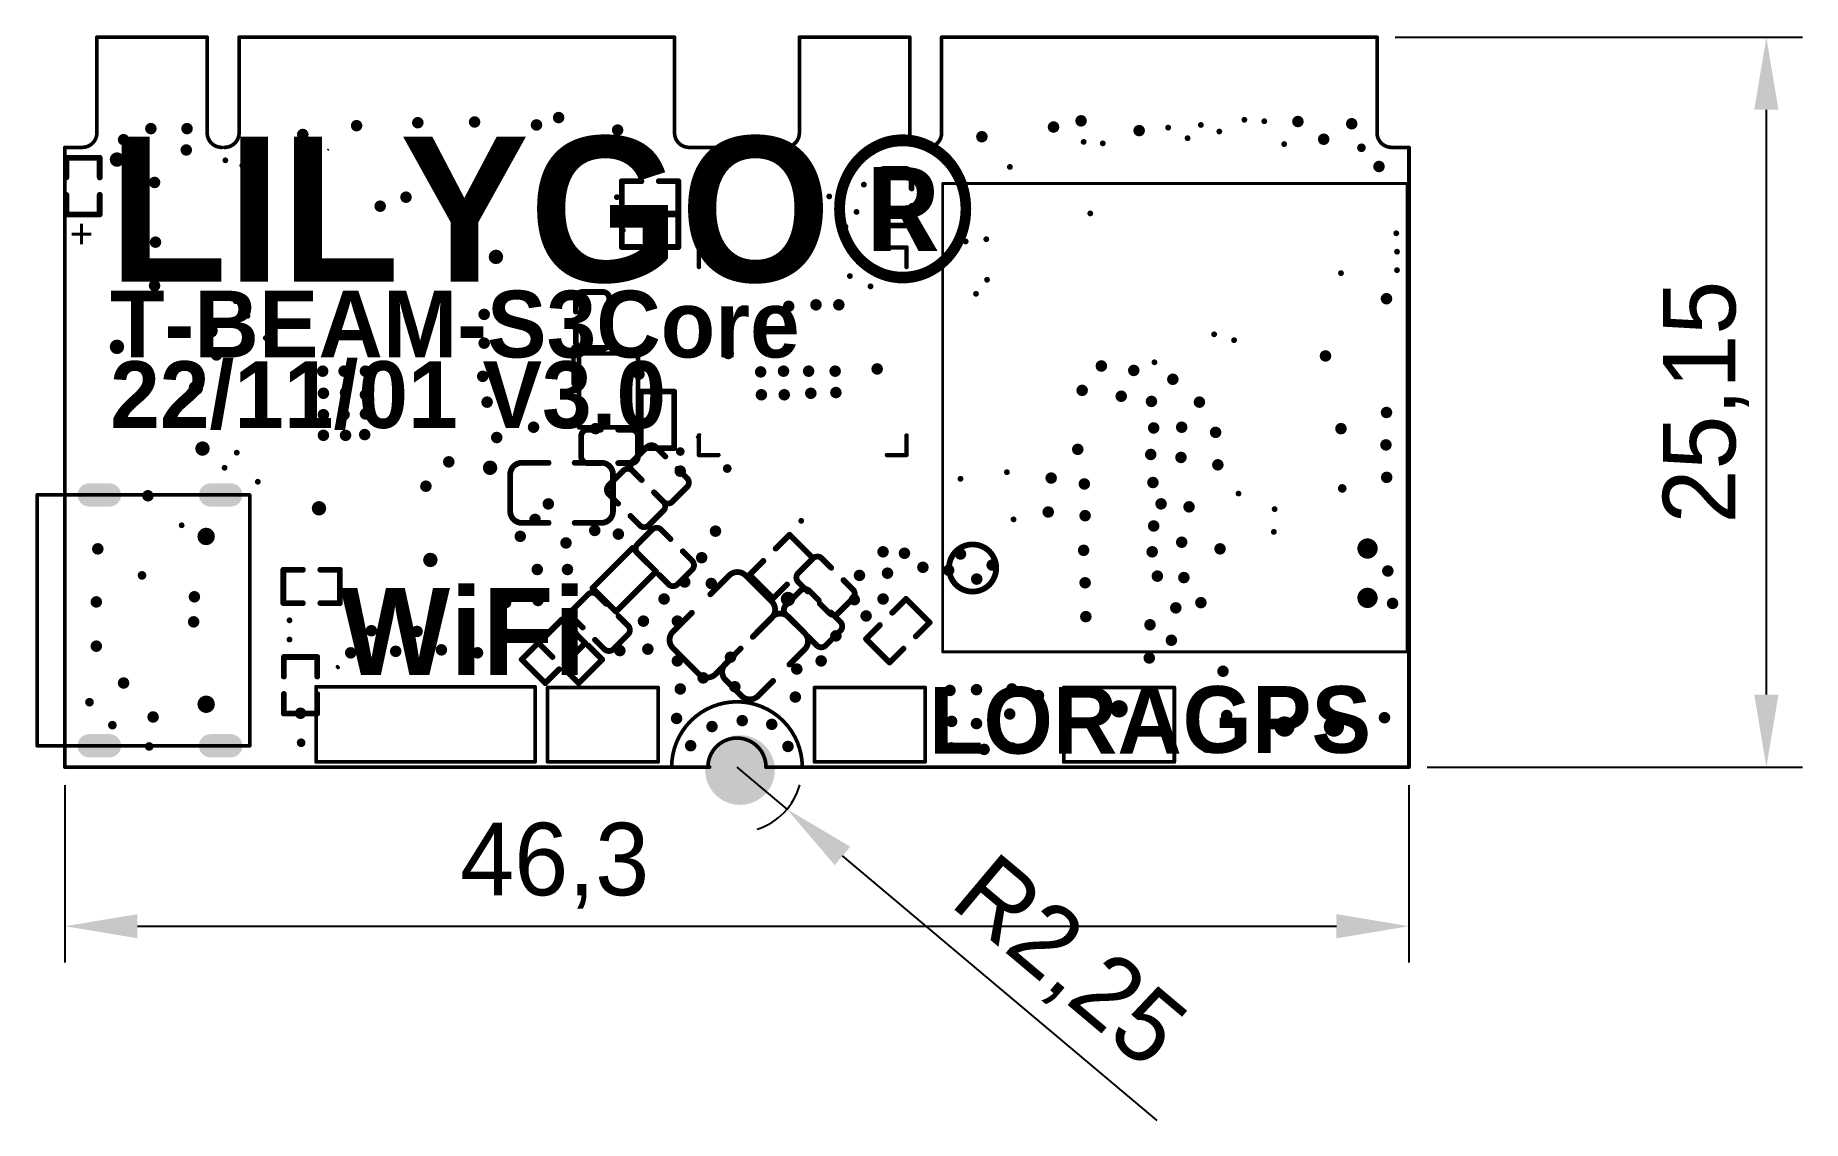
# Model space of a CAD drawing. Header units: millimetres. Extents: x -47.3 to 13.5, y -12.2 to 25.2.
import ezdxf

# ---------------------------------------------------------------- set-up
doc = ezdxf.new("R2010")
doc.units = ezdxf.units.MM
for name, color, linetype in [('KeepOutLayer', 6, 'Continuous'), ('PadHoleLayer', 156, 'Continuous'), ('TopOverlay', 2, 'Continuous'), ('ViaHoleLayer', 16, 'Continuous')]:
    doc.layers.add(name, color=color, linetype=linetype)
doc.styles.add('Alibaba PuHuiTi Medium', font='', dxfattribs={"height": 0.2})
doc.styles.add('Arial', font='arial.ttf', dxfattribs={"height": 0.2})
doc.styles.add('阿里巴巴普惠体 Heavy', font='', dxfattribs={"height": 0.2})
doc.styles.get('Alibaba PuHuiTi Medium').set_extended_font_data('Alibaba PuHuiTi Medium', bold=True)
doc.styles.get('阿里巴巴普惠体 Heavy').set_extended_font_data('阿里巴巴普惠体 Heavy', bold=True)
doc.dimstyles.new('ISO-25', dxfattribs={"dimtxt": 2.5, "dimasz": 2.5, "dimexe": 1.25, "dimexo": 0.625, "dimtad": 1, "dimtxsty": 'Standard', "dimcen": 2.5, "dimclrd": 3, "dimclre": 3, "dimclrt": 3, "dimadec": 0, "dimazin": 0, "dimtfac": 1, "dimtmove": 0, "dimatfit": 3, "dimfxl": 1, "dimarcsym": 0})

msp = doc.modelspace()

# ---------------------------------------------------------------- texts
at = {"layer": 'TopOverlay'}
for s, height, style, p in [('LILYGO®', 5, '阿里巴巴普惠体 Heavy', (-44.806, 16.723)), ('T-BEAM-S3Core', 2.3, 'Alibaba PuHuiTi Medium', (-44.755, 14.113)), ('22/11/01 V3.0', 2.3, 'Alibaba PuHuiTi Medium', (-44.755, 11.681)), ('WiFi', 3, 'Alibaba PuHuiTi Medium', (-36.829, 3.175)), ('LORA', 2.3, 'Alibaba PuHuiTi Medium', (-16.55, 0.464)), ('GPS', 2.3, 'Alibaba PuHuiTi Medium', (-7.813, 0.489))]:
    msp.add_text(s, height=height, rotation=360, dxfattribs=dict(at, style=style)).set_placement(p)
at = {"layer": 'TopOverlay', "style": 'Arial', "text_generation_flag": 2}
msp.add_text('+', height=1, rotation=360, dxfattribs=at).set_placement((-45.332, 17.882))

# ---------------------------------------------------------------- blocks, each defined once
blk = doc.blocks.new('LC_0805_C_2')
at = {"layer": 'TopOverlay', "const_width": 0.2}
for points in [[(-1.77, 0.635, -0.414214), (-1.37, 1.035)], [(1.37, 1.035, -0.414213), (1.77, 0.635)], [(-1.37, -1.035, -0.414213), (-1.77, -0.635)], [(1.77, -0.635, -0.414214), (1.37, -1.035)]]:
    blk.add_lwpolyline(points, format="xyb", dxfattribs=at)
for points in [[(-1.77, -0.635), (-1.77, 0.635)], [(-1.37, 1.035), (-0.45, 1.035)], [(0.45, 1.035), (1.37, 1.035)], [(1.77, -0.635), (1.77, 0.635)], [(-1.37, -1.035), (-0.45, -1.035)], [(0.45, -1.035), (1.37, -1.035)]]:
    blk.add_lwpolyline(points, dxfattribs=at)
at = {"layer": 'TopOverlay', "const_width": 0.1}
for points in [[(-1.82, 0.635, 1), (-1.72, 0.635, 1)], [(-1.82, 0.635, 1), (-1.72, 0.635, 1)], [(-1.42, 1.035, 1), (-1.32, 1.035, 1)], [(-1.42, 1.035, 1), (-1.32, 1.035, 1)], [(-0.5, 1.035, 1), (-0.4, 1.035, 1)], [(0.4, 1.035, 1), (0.5, 1.035, 1)], [(1.32, 1.035, 1), (1.42, 1.035, 1)], [(1.32, 1.035, 1), (1.42, 1.035, 1)], [(1.72, 0.635, 1), (1.82, 0.635, 1)], [(1.72, 0.635, 1), (1.82, 0.635, 1)], [(-1.82, -0.635, 1), (-1.72, -0.635, 1)], [(-1.82, -0.635, 1), (-1.72, -0.635, 1)], [(1.72, -0.635, 1), (1.82, -0.635, 1)], [(1.72, -0.635, 1), (1.82, -0.635, 1)], [(-1.42, -1.035, 1), (-1.32, -1.035, 1)], [(-1.42, -1.035, 1), (-1.32, -1.035, 1)], [(-0.5, -1.035, 1), (-0.4, -1.035, 1)], [(0.4, -1.035, 1), (0.5, -1.035, 1)], [(1.32, -1.035, 1), (1.42, -1.035, 1)], [(1.32, -1.035, 1), (1.42, -1.035, 1)]]:
    blk.add_lwpolyline(points, format="xyb", close=True, dxfattribs=at)
blk = doc.blocks.new('LC_0402_R_6')
at = {"layer": 'TopOverlay', "const_width": 0.2}
for points in [[(-0.975, 0.575), (-0.3, 0.575)], [(-0.975, -0.575), (-0.975, 0.575)], [(0.3, 0.575), (0.975, 0.575)], [(0.975, -0.575), (0.975, 0.575)], [(-0.975, -0.575), (-0.3, -0.575)], [(0.3, -0.575), (0.975, -0.575)]]:
    blk.add_lwpolyline(points, dxfattribs=at)
at = {"layer": 'TopOverlay', "const_width": 0.1}
for points in [[(-1.025, 0.575, 1), (-0.925, 0.575, 1)], [(-1.025, 0.575, 1), (-0.925, 0.575, 1)], [(-0.35, 0.575, 1), (-0.25, 0.575, 1)], [(0.25, 0.575, 1), (0.35, 0.575, 1)], [(0.925, 0.575, 1), (1.025, 0.575, 1)], [(0.925, 0.575, 1), (1.025, 0.575, 1)], [(-1.025, -0.575, 1), (-0.925, -0.575, 1)], [(-1.025, -0.575, 1), (-0.925, -0.575, 1)], [(-0.35, -0.575, 1), (-0.25, -0.575, 1)], [(0.25, -0.575, 1), (0.35, -0.575, 1)], [(0.925, -0.575, 1), (1.025, -0.575, 1)], [(0.925, -0.575, 1), (1.025, -0.575, 1)]]:
    blk.add_lwpolyline(points, format="xyb", close=True, dxfattribs=at)
blk = doc.blocks.new('LC_0402_R_7')
at = {"layer": 'TopOverlay', "const_width": 0.2}
for points in [[(-0.975, 0.575), (-0.3, 0.575)], [(-0.975, -0.575), (-0.975, 0.575)], [(0.3, 0.575), (0.975, 0.575)], [(0.975, -0.575), (0.975, 0.575)], [(-0.975, -0.575), (-0.3, -0.575)], [(0.3, -0.575), (0.975, -0.575)]]:
    blk.add_lwpolyline(points, dxfattribs=at)
at = {"layer": 'TopOverlay', "const_width": 0.1}
for points in [[(-1.025, 0.575, 1), (-0.925, 0.575, 1)], [(-1.025, 0.575, 1), (-0.925, 0.575, 1)], [(-0.35, 0.575, 1), (-0.25, 0.575, 1)], [(0.25, 0.575, 1), (0.35, 0.575, 1)], [(0.925, 0.575, 1), (1.025, 0.575, 1)], [(0.925, 0.575, 1), (1.025, 0.575, 1)], [(-1.025, -0.575, 1), (-0.925, -0.575, 1)], [(-1.025, -0.575, 1), (-0.925, -0.575, 1)], [(-0.35, -0.575, 1), (-0.25, -0.575, 1)], [(0.25, -0.575, 1), (0.35, -0.575, 1)], [(0.925, -0.575, 1), (1.025, -0.575, 1)], [(0.925, -0.575, 1), (1.025, -0.575, 1)]]:
    blk.add_lwpolyline(points, format="xyb", close=True, dxfattribs=at)
blk = doc.blocks.new('LC_0402_C_18')
at = {"layer": 'TopOverlay', "const_width": 0.2}
for points in [[(-0.975, 0.355, -0.414214), (-0.755, 0.575)], [(0.755, 0.575, -0.414214), (0.975, 0.355)], [(-0.755, -0.575, -0.414214), (-0.975, -0.355)], [(0.975, -0.355, -0.414214), (0.755, -0.575)]]:
    blk.add_lwpolyline(points, format="xyb", dxfattribs=at)
at = {"layer": 'TopOverlay', "const_width": 0.1}
for points in [[(-0.805, 0.575, 1), (-0.705, 0.575, 1)], [(-0.8, 0.575, 1), (-0.7, 0.575, 1)], [(-0.35, 0.575, 1), (-0.25, 0.575, 1)], [(0.25, 0.575, 1), (0.35, 0.575, 1)], [(0.7, 0.575, 1), (0.8, 0.575, 1)], [(0.705, 0.575, 1), (0.805, 0.575, 1)], [(-1.025, 0.355, 1), (-0.925, 0.355, 1)], [(-1.025, 0.355, 1), (-0.925, 0.355, 1)], [(0.925, 0.355, 1), (1.025, 0.355, 1)], [(0.925, 0.355, 1), (1.025, 0.355, 1)], [(-1.025, -0.355, 1), (-0.925, -0.355, 1)], [(-1.025, -0.355, 1), (-0.925, -0.355, 1)], [(-0.805, -0.575, 1), (-0.705, -0.575, 1)], [(-0.8, -0.575, 1), (-0.7, -0.575, 1)], [(-0.35, -0.575, 1), (-0.25, -0.575, 1)], [(0.25, -0.575, 1), (0.35, -0.575, 1)], [(0.7, -0.575, 1), (0.8, -0.575, 1)], [(0.705, -0.575, 1), (0.805, -0.575, 1)], [(0.925, -0.355, 1), (1.025, -0.355, 1)], [(0.925, -0.355, 1), (1.025, -0.355, 1)]]:
    blk.add_lwpolyline(points, format="xyb", close=True, dxfattribs=at)
at = {"layer": 'TopOverlay', "const_width": 0.2}
for points in [[(-0.3, 0.575), (-0.75, 0.575)], [(0.75, 0.575), (0.3, 0.575)], [(-0.975, 0.355), (-0.975, -0.355)], [(0.975, 0.355), (0.975, -0.355)], [(-0.3, -0.575), (-0.75, -0.575)], [(0.75, -0.575), (0.3, -0.575)]]:
    blk.add_lwpolyline(points, dxfattribs=at)
blk = doc.blocks.new('LC_0402_C_19')
at = {"layer": 'TopOverlay', "const_width": 0.2}
for points in [[(-0.975, 0.355, -0.414214), (-0.755, 0.575)], [(0.755, 0.575, -0.414214), (0.975, 0.355)], [(-0.755, -0.575, -0.414214), (-0.975, -0.355)], [(0.975, -0.355, -0.414214), (0.755, -0.575)]]:
    blk.add_lwpolyline(points, format="xyb", dxfattribs=at)
at = {"layer": 'TopOverlay', "const_width": 0.1}
for points in [[(-0.805, 0.575, 1), (-0.705, 0.575, 1)], [(-0.8, 0.575, 1), (-0.7, 0.575, 1)], [(-0.35, 0.575, 1), (-0.25, 0.575, 1)], [(0.25, 0.575, 1), (0.35, 0.575, 1)], [(0.7, 0.575, 1), (0.8, 0.575, 1)], [(0.705, 0.575, 1), (0.805, 0.575, 1)], [(-1.025, 0.355, 1), (-0.925, 0.355, 1)], [(-1.025, 0.355, 1), (-0.925, 0.355, 1)], [(0.925, 0.355, 1), (1.025, 0.355, 1)], [(0.925, 0.355, 1), (1.025, 0.355, 1)], [(-1.025, -0.355, 1), (-0.925, -0.355, 1)], [(-1.025, -0.355, 1), (-0.925, -0.355, 1)], [(-0.805, -0.575, 1), (-0.705, -0.575, 1)], [(-0.8, -0.575, 1), (-0.7, -0.575, 1)], [(-0.35, -0.575, 1), (-0.25, -0.575, 1)], [(0.25, -0.575, 1), (0.35, -0.575, 1)], [(0.7, -0.575, 1), (0.8, -0.575, 1)], [(0.705, -0.575, 1), (0.805, -0.575, 1)], [(0.925, -0.355, 1), (1.025, -0.355, 1)], [(0.925, -0.355, 1), (1.025, -0.355, 1)]]:
    blk.add_lwpolyline(points, format="xyb", close=True, dxfattribs=at)
at = {"layer": 'TopOverlay', "const_width": 0.2}
for points in [[(-0.3, 0.575), (-0.75, 0.575)], [(0.75, 0.575), (0.3, 0.575)], [(-0.975, 0.355), (-0.975, -0.355)], [(0.975, 0.355), (0.975, -0.355)], [(-0.3, -0.575), (-0.75, -0.575)], [(0.75, -0.575), (0.3, -0.575)]]:
    blk.add_lwpolyline(points, dxfattribs=at)
blk = doc.blocks.new('LC_0603_C_21')
at = {"layer": 'TopOverlay', "const_width": 0.2}
for points in [[(-1.535, 0.39, -0.414213), (-1.135, 0.79)], [(1.135, 0.79, -0.414213), (1.535, 0.39)], [(-1.135, -0.79, -0.414213), (-1.535, -0.39)], [(1.535, -0.39, -0.414213), (1.135, -0.79)]]:
    blk.add_lwpolyline(points, format="xyb", dxfattribs=at)
for points in [[(-0.4, 0.79), (-1.135, 0.79)], [(1.135, 0.79), (0.4, 0.79)], [(-1.535, -0.39), (-1.535, 0.39)], [(1.535, -0.39), (1.535, 0.39)], [(-0.4, -0.79), (-1.135, -0.79)], [(1.135, -0.79), (0.4, -0.79)]]:
    blk.add_lwpolyline(points, dxfattribs=at)
at = {"layer": 'TopOverlay', "const_width": 0.1}
for points in [[(-1.185, 0.79, 1), (-1.085, 0.79, 1)], [(-1.185, 0.79, 1), (-1.085, 0.79, 1)], [(-0.45, 0.79, 1), (-0.35, 0.79, 1)], [(0.35, 0.79, 1), (0.45, 0.79, 1)], [(1.085, 0.79, 1), (1.185, 0.79, 1)], [(1.085, 0.79, 1), (1.185, 0.79, 1)], [(-1.585, 0.39, 1), (-1.485, 0.39, 1)], [(-1.585, 0.39, 1), (-1.485, 0.39, 1)], [(1.485, 0.39, 1), (1.585, 0.39, 1)], [(1.485, 0.39, 1), (1.585, 0.39, 1)], [(-1.585, -0.39, 1), (-1.485, -0.39, 1)], [(-1.585, -0.39, 1), (-1.485, -0.39, 1)], [(1.485, -0.39, 1), (1.585, -0.39, 1)], [(1.485, -0.39, 1), (1.585, -0.39, 1)], [(-1.185, -0.79, 1), (-1.085, -0.79, 1)], [(-1.185, -0.79, 1), (-1.085, -0.79, 1)], [(-0.45, -0.79, 1), (-0.35, -0.79, 1)], [(0.35, -0.79, 1), (0.45, -0.79, 1)], [(1.085, -0.79, 1), (1.185, -0.79, 1)], [(1.085, -0.79, 1), (1.185, -0.79, 1)]]:
    blk.add_lwpolyline(points, format="xyb", close=True, dxfattribs=at)
blk = doc.blocks.new('LC_0402_C_22')
at = {"layer": 'TopOverlay', "const_width": 0.2}
for points in [[(-0.975, 0.355, -0.414214), (-0.755, 0.575)], [(0.755, 0.575, -0.414214), (0.975, 0.355)], [(-0.755, -0.575, -0.414214), (-0.975, -0.355)], [(0.975, -0.355, -0.414214), (0.755, -0.575)]]:
    blk.add_lwpolyline(points, format="xyb", dxfattribs=at)
at = {"layer": 'TopOverlay', "const_width": 0.1}
for points in [[(-0.805, 0.575, 1), (-0.705, 0.575, 1)], [(-0.8, 0.575, 1), (-0.7, 0.575, 1)], [(-0.35, 0.575, 1), (-0.25, 0.575, 1)], [(0.25, 0.575, 1), (0.35, 0.575, 1)], [(0.7, 0.575, 1), (0.8, 0.575, 1)], [(0.705, 0.575, 1), (0.805, 0.575, 1)], [(-1.025, 0.355, 1), (-0.925, 0.355, 1)], [(-1.025, 0.355, 1), (-0.925, 0.355, 1)], [(0.925, 0.355, 1), (1.025, 0.355, 1)], [(0.925, 0.355, 1), (1.025, 0.355, 1)], [(-1.025, -0.355, 1), (-0.925, -0.355, 1)], [(-1.025, -0.355, 1), (-0.925, -0.355, 1)], [(-0.805, -0.575, 1), (-0.705, -0.575, 1)], [(-0.8, -0.575, 1), (-0.7, -0.575, 1)], [(-0.35, -0.575, 1), (-0.25, -0.575, 1)], [(0.25, -0.575, 1), (0.35, -0.575, 1)], [(0.7, -0.575, 1), (0.8, -0.575, 1)], [(0.705, -0.575, 1), (0.805, -0.575, 1)], [(0.925, -0.355, 1), (1.025, -0.355, 1)], [(0.925, -0.355, 1), (1.025, -0.355, 1)]]:
    blk.add_lwpolyline(points, format="xyb", close=True, dxfattribs=at)
at = {"layer": 'TopOverlay', "const_width": 0.2}
for points in [[(-0.75, 0.575), (-0.3, 0.575)], [(0.3, 0.575), (0.75, 0.575)], [(-0.975, -0.355), (-0.975, 0.355)], [(0.975, -0.355), (0.975, 0.355)], [(-0.75, -0.575), (-0.3, -0.575)], [(0.3, -0.575), (0.75, -0.575)]]:
    blk.add_lwpolyline(points, dxfattribs=at)
blk = doc.blocks.new('LC_0402_C_23')
at = {"layer": 'TopOverlay', "const_width": 0.2}
for points in [[(-0.975, 0.355, -0.414214), (-0.755, 0.575)], [(0.755, 0.575, -0.414214), (0.975, 0.355)], [(-0.755, -0.575, -0.414214), (-0.975, -0.355)], [(0.975, -0.355, -0.414214), (0.755, -0.575)]]:
    blk.add_lwpolyline(points, format="xyb", dxfattribs=at)
at = {"layer": 'TopOverlay', "const_width": 0.1}
for points in [[(-0.805, 0.575, 1), (-0.705, 0.575, 1)], [(-0.8, 0.575, 1), (-0.7, 0.575, 1)], [(-0.35, 0.575, 1), (-0.25, 0.575, 1)], [(0.25, 0.575, 1), (0.35, 0.575, 1)], [(0.7, 0.575, 1), (0.8, 0.575, 1)], [(0.705, 0.575, 1), (0.805, 0.575, 1)], [(-1.025, 0.355, 1), (-0.925, 0.355, 1)], [(-1.025, 0.355, 1), (-0.925, 0.355, 1)], [(0.925, 0.355, 1), (1.025, 0.355, 1)], [(0.925, 0.355, 1), (1.025, 0.355, 1)], [(-1.025, -0.355, 1), (-0.925, -0.355, 1)], [(-1.025, -0.355, 1), (-0.925, -0.355, 1)], [(-0.805, -0.575, 1), (-0.705, -0.575, 1)], [(-0.8, -0.575, 1), (-0.7, -0.575, 1)], [(-0.35, -0.575, 1), (-0.25, -0.575, 1)], [(0.25, -0.575, 1), (0.35, -0.575, 1)], [(0.7, -0.575, 1), (0.8, -0.575, 1)], [(0.705, -0.575, 1), (0.805, -0.575, 1)], [(0.925, -0.355, 1), (1.025, -0.355, 1)], [(0.925, -0.355, 1), (1.025, -0.355, 1)]]:
    blk.add_lwpolyline(points, format="xyb", close=True, dxfattribs=at)
at = {"layer": 'TopOverlay', "const_width": 0.2}
for points in [[(-0.75, 0.575), (-0.3, 0.575)], [(0.3, 0.575), (0.75, 0.575)], [(-0.975, -0.355), (-0.975, 0.355)], [(0.975, -0.355), (0.975, 0.355)], [(-0.75, -0.575), (-0.3, -0.575)], [(0.3, -0.575), (0.75, -0.575)]]:
    blk.add_lwpolyline(points, dxfattribs=at)
blk = doc.blocks.new('LC_0402_C_24')
at = {"layer": 'TopOverlay', "const_width": 0.2}
for points in [[(-0.975, 0.355, -0.414214), (-0.755, 0.575)], [(0.755, 0.575, -0.414214), (0.975, 0.355)], [(-0.755, -0.575, -0.414214), (-0.975, -0.355)], [(0.975, -0.355, -0.414214), (0.755, -0.575)]]:
    blk.add_lwpolyline(points, format="xyb", dxfattribs=at)
at = {"layer": 'TopOverlay', "const_width": 0.1}
for points in [[(-0.805, 0.575, 1), (-0.705, 0.575, 1)], [(-0.8, 0.575, 1), (-0.7, 0.575, 1)], [(-0.35, 0.575, 1), (-0.25, 0.575, 1)], [(0.25, 0.575, 1), (0.35, 0.575, 1)], [(0.7, 0.575, 1), (0.8, 0.575, 1)], [(0.705, 0.575, 1), (0.805, 0.575, 1)], [(-1.025, 0.355, 1), (-0.925, 0.355, 1)], [(-1.025, 0.355, 1), (-0.925, 0.355, 1)], [(0.925, 0.355, 1), (1.025, 0.355, 1)], [(0.925, 0.355, 1), (1.025, 0.355, 1)], [(-1.025, -0.355, 1), (-0.925, -0.355, 1)], [(-1.025, -0.355, 1), (-0.925, -0.355, 1)], [(-0.805, -0.575, 1), (-0.705, -0.575, 1)], [(-0.8, -0.575, 1), (-0.7, -0.575, 1)], [(-0.35, -0.575, 1), (-0.25, -0.575, 1)], [(0.25, -0.575, 1), (0.35, -0.575, 1)], [(0.7, -0.575, 1), (0.8, -0.575, 1)], [(0.705, -0.575, 1), (0.805, -0.575, 1)], [(0.925, -0.355, 1), (1.025, -0.355, 1)], [(0.925, -0.355, 1), (1.025, -0.355, 1)]]:
    blk.add_lwpolyline(points, format="xyb", close=True, dxfattribs=at)
at = {"layer": 'TopOverlay', "const_width": 0.2}
for points in [[(-0.75, 0.575), (-0.3, 0.575)], [(0.3, 0.575), (0.75, 0.575)], [(-0.975, -0.355), (-0.975, 0.355)], [(0.975, -0.355), (0.975, 0.355)], [(-0.75, -0.575), (-0.3, -0.575)], [(0.3, -0.575), (0.75, -0.575)]]:
    blk.add_lwpolyline(points, dxfattribs=at)
blk = doc.blocks.new('LC_0402_C_25')
at = {"layer": 'TopOverlay', "const_width": 0.2}
for points in [[(-0.975, 0.355, -0.414214), (-0.755, 0.575)], [(0.755, 0.575, -0.414214), (0.975, 0.355)], [(-0.755, -0.575, -0.414214), (-0.975, -0.355)], [(0.975, -0.355, -0.414214), (0.755, -0.575)]]:
    blk.add_lwpolyline(points, format="xyb", dxfattribs=at)
at = {"layer": 'TopOverlay', "const_width": 0.1}
for points in [[(-0.805, 0.575, 1), (-0.705, 0.575, 1)], [(-0.8, 0.575, 1), (-0.7, 0.575, 1)], [(-0.35, 0.575, 1), (-0.25, 0.575, 1)], [(0.25, 0.575, 1), (0.35, 0.575, 1)], [(0.7, 0.575, 1), (0.8, 0.575, 1)], [(0.705, 0.575, 1), (0.805, 0.575, 1)], [(-1.025, 0.355, 1), (-0.925, 0.355, 1)], [(-1.025, 0.355, 1), (-0.925, 0.355, 1)], [(0.925, 0.355, 1), (1.025, 0.355, 1)], [(0.925, 0.355, 1), (1.025, 0.355, 1)], [(-1.025, -0.355, 1), (-0.925, -0.355, 1)], [(-1.025, -0.355, 1), (-0.925, -0.355, 1)], [(-0.805, -0.575, 1), (-0.705, -0.575, 1)], [(-0.8, -0.575, 1), (-0.7, -0.575, 1)], [(-0.35, -0.575, 1), (-0.25, -0.575, 1)], [(0.25, -0.575, 1), (0.35, -0.575, 1)], [(0.7, -0.575, 1), (0.8, -0.575, 1)], [(0.705, -0.575, 1), (0.805, -0.575, 1)], [(0.925, -0.355, 1), (1.025, -0.355, 1)], [(0.925, -0.355, 1), (1.025, -0.355, 1)]]:
    blk.add_lwpolyline(points, format="xyb", close=True, dxfattribs=at)
at = {"layer": 'TopOverlay', "const_width": 0.2}
for points in [[(-0.3, 0.575), (-0.75, 0.575)], [(0.75, 0.575), (0.3, 0.575)], [(-0.975, -0.355), (-0.975, 0.355)], [(0.975, -0.355), (0.975, 0.355)], [(-0.3, -0.575), (-0.75, -0.575)], [(0.75, -0.575), (0.3, -0.575)]]:
    blk.add_lwpolyline(points, dxfattribs=at)
blk = doc.blocks.new('LC_0402_C_26')
at = {"layer": 'TopOverlay', "const_width": 0.2}
for points in [[(-0.975, 0.355, -0.414214), (-0.755, 0.575)], [(0.755, 0.575, -0.414214), (0.975, 0.355)], [(-0.755, -0.575, -0.414214), (-0.975, -0.355)], [(0.975, -0.355, -0.414214), (0.755, -0.575)]]:
    blk.add_lwpolyline(points, format="xyb", dxfattribs=at)
at = {"layer": 'TopOverlay', "const_width": 0.1}
for points in [[(-0.805, 0.575, 1), (-0.705, 0.575, 1)], [(-0.8, 0.575, 1), (-0.7, 0.575, 1)], [(-0.35, 0.575, 1), (-0.25, 0.575, 1)], [(0.25, 0.575, 1), (0.35, 0.575, 1)], [(0.7, 0.575, 1), (0.8, 0.575, 1)], [(0.705, 0.575, 1), (0.805, 0.575, 1)], [(-1.025, 0.355, 1), (-0.925, 0.355, 1)], [(-1.025, 0.355, 1), (-0.925, 0.355, 1)], [(0.925, 0.355, 1), (1.025, 0.355, 1)], [(0.925, 0.355, 1), (1.025, 0.355, 1)], [(-1.025, -0.355, 1), (-0.925, -0.355, 1)], [(-1.025, -0.355, 1), (-0.925, -0.355, 1)], [(-0.805, -0.575, 1), (-0.705, -0.575, 1)], [(-0.8, -0.575, 1), (-0.7, -0.575, 1)], [(-0.35, -0.575, 1), (-0.25, -0.575, 1)], [(0.25, -0.575, 1), (0.35, -0.575, 1)], [(0.7, -0.575, 1), (0.8, -0.575, 1)], [(0.705, -0.575, 1), (0.805, -0.575, 1)], [(0.925, -0.355, 1), (1.025, -0.355, 1)], [(0.925, -0.355, 1), (1.025, -0.355, 1)]]:
    blk.add_lwpolyline(points, format="xyb", close=True, dxfattribs=at)
at = {"layer": 'TopOverlay', "const_width": 0.2}
for points in [[(-0.75, 0.575), (-0.3, 0.575)], [(0.3, 0.575), (0.75, 0.575)], [(-0.975, -0.355), (-0.975, 0.355)], [(0.975, -0.355), (0.975, 0.355)], [(-0.75, -0.575), (-0.3, -0.575)], [(0.3, -0.575), (0.75, -0.575)]]:
    blk.add_lwpolyline(points, dxfattribs=at)
blk = doc.blocks.new('LC_0402_C_27')
at = {"layer": 'TopOverlay', "const_width": 0.2}
for points in [[(-0.975, 0.355, -0.414214), (-0.755, 0.575)], [(0.755, 0.575, -0.414214), (0.975, 0.355)], [(-0.755, -0.575, -0.414214), (-0.975, -0.355)], [(0.975, -0.355, -0.414214), (0.755, -0.575)]]:
    blk.add_lwpolyline(points, format="xyb", dxfattribs=at)
at = {"layer": 'TopOverlay', "const_width": 0.1}
for points in [[(-0.805, 0.575, 1), (-0.705, 0.575, 1)], [(-0.8, 0.575, 1), (-0.7, 0.575, 1)], [(-0.35, 0.575, 1), (-0.25, 0.575, 1)], [(0.25, 0.575, 1), (0.35, 0.575, 1)], [(0.7, 0.575, 1), (0.8, 0.575, 1)], [(0.705, 0.575, 1), (0.805, 0.575, 1)], [(-1.025, 0.355, 1), (-0.925, 0.355, 1)], [(-1.025, 0.355, 1), (-0.925, 0.355, 1)], [(0.925, 0.355, 1), (1.025, 0.355, 1)], [(0.925, 0.355, 1), (1.025, 0.355, 1)], [(-1.025, -0.355, 1), (-0.925, -0.355, 1)], [(-1.025, -0.355, 1), (-0.925, -0.355, 1)], [(-0.805, -0.575, 1), (-0.705, -0.575, 1)], [(-0.8, -0.575, 1), (-0.7, -0.575, 1)], [(-0.35, -0.575, 1), (-0.25, -0.575, 1)], [(0.25, -0.575, 1), (0.35, -0.575, 1)], [(0.7, -0.575, 1), (0.8, -0.575, 1)], [(0.705, -0.575, 1), (0.805, -0.575, 1)], [(0.925, -0.355, 1), (1.025, -0.355, 1)], [(0.925, -0.355, 1), (1.025, -0.355, 1)]]:
    blk.add_lwpolyline(points, format="xyb", close=True, dxfattribs=at)
at = {"layer": 'TopOverlay', "const_width": 0.2}
for points in [[(-0.3, 0.575), (-0.75, 0.575)], [(0.75, 0.575), (0.3, 0.575)], [(-0.975, -0.355), (-0.975, 0.355)], [(0.975, -0.355), (0.975, 0.355)], [(-0.3, -0.575), (-0.75, -0.575)], [(0.75, -0.575), (0.3, -0.575)]]:
    blk.add_lwpolyline(points, dxfattribs=at)
blk = doc.blocks.new('LC_0402_L_57')
at = {"layer": 'TopOverlay', "const_width": 0.2}
for points in [[(-0.975, -0.575), (-0.975, 0.575)], [(0.975, 0.575), (-0.975, 0.575)], [(0.975, -0.575), (0.975, 0.575)], [(0.975, -0.575), (-0.975, -0.575)]]:
    blk.add_lwpolyline(points, dxfattribs=at)
at = {"layer": 'TopOverlay', "const_width": 0.1}
for points in [[(-1.025, 0.575, 1), (-0.925, 0.575, 1)], [(-1.025, 0.575, 1), (-0.925, 0.575, 1)], [(0.925, 0.575, 1), (1.025, 0.575, 1)], [(0.925, 0.575, 1), (1.025, 0.575, 1)], [(-1.025, -0.575, 1), (-0.925, -0.575, 1)], [(-1.025, -0.575, 1), (-0.925, -0.575, 1)], [(0.925, -0.575, 1), (1.025, -0.575, 1)], [(0.925, -0.575, 1), (1.025, -0.575, 1)]]:
    blk.add_lwpolyline(points, format="xyb", close=True, dxfattribs=at)
blk = doc.blocks.new('LC_0402_L_58')
at = {"layer": 'TopOverlay', "const_width": 0.2}
for points in [[(-0.975, 0.575), (-0.975, -0.575)], [(-0.975, 0.575), (0.975, 0.575)], [(0.975, 0.575), (0.975, -0.575)], [(-0.975, -0.575), (0.975, -0.575)]]:
    blk.add_lwpolyline(points, dxfattribs=at)
at = {"layer": 'TopOverlay', "const_width": 0.1}
for points in [[(-1.025, 0.575, 1), (-0.925, 0.575, 1)], [(-1.025, 0.575, 1), (-0.925, 0.575, 1)], [(0.925, 0.575, 1), (1.025, 0.575, 1)], [(0.925, 0.575, 1), (1.025, 0.575, 1)], [(-1.025, -0.575, 1), (-0.925, -0.575, 1)], [(-1.025, -0.575, 1), (-0.925, -0.575, 1)], [(0.925, -0.575, 1), (1.025, -0.575, 1)], [(0.925, -0.575, 1), (1.025, -0.575, 1)]]:
    blk.add_lwpolyline(points, format="xyb", close=True, dxfattribs=at)
blk = doc.blocks.new('LC_0402_R_59')
at = {"layer": 'TopOverlay', "const_width": 0.2}
for points in [[(-0.975, -0.575), (-0.975, 0.575)], [(-0.3, 0.575), (-0.975, 0.575)], [(0.975, 0.575), (0.3, 0.575)], [(0.975, -0.575), (0.975, 0.575)], [(-0.3, -0.575), (-0.975, -0.575)], [(0.975, -0.575), (0.3, -0.575)]]:
    blk.add_lwpolyline(points, dxfattribs=at)
at = {"layer": 'TopOverlay', "const_width": 0.1}
for points in [[(-1.025, 0.575, 1), (-0.925, 0.575, 1)], [(-1.025, 0.575, 1), (-0.925, 0.575, 1)], [(-0.35, 0.575, 1), (-0.25, 0.575, 1)], [(0.25, 0.575, 1), (0.35, 0.575, 1)], [(0.925, 0.575, 1), (1.025, 0.575, 1)], [(0.925, 0.575, 1), (1.025, 0.575, 1)], [(-1.025, -0.575, 1), (-0.925, -0.575, 1)], [(-1.025, -0.575, 1), (-0.925, -0.575, 1)], [(-0.35, -0.575, 1), (-0.25, -0.575, 1)], [(0.25, -0.575, 1), (0.35, -0.575, 1)], [(0.925, -0.575, 1), (1.025, -0.575, 1)], [(0.925, -0.575, 1), (1.025, -0.575, 1)]]:
    blk.add_lwpolyline(points, format="xyb", close=True, dxfattribs=at)
blk = doc.blocks.new('LC_0402_R_62')
at = {"layer": 'TopOverlay', "const_width": 0.2}
for points in [[(-0.975, 0.575), (-0.975, -0.575)], [(-0.975, 0.575), (-0.3, 0.575)], [(0.3, 0.575), (0.975, 0.575)], [(0.975, 0.575), (0.975, -0.575)], [(-0.975, -0.575), (-0.3, -0.575)], [(0.3, -0.575), (0.975, -0.575)]]:
    blk.add_lwpolyline(points, dxfattribs=at)
at = {"layer": 'TopOverlay', "const_width": 0.1}
for points in [[(-1.025, 0.575, 1), (-0.925, 0.575, 1)], [(-1.025, 0.575, 1), (-0.925, 0.575, 1)], [(-0.35, 0.575, 1), (-0.25, 0.575, 1)], [(0.25, 0.575, 1), (0.35, 0.575, 1)], [(0.925, 0.575, 1), (1.025, 0.575, 1)], [(0.925, 0.575, 1), (1.025, 0.575, 1)], [(-1.025, -0.575, 1), (-0.925, -0.575, 1)], [(-1.025, -0.575, 1), (-0.925, -0.575, 1)], [(-0.35, -0.575, 1), (-0.25, -0.575, 1)], [(0.25, -0.575, 1), (0.35, -0.575, 1)], [(0.925, -0.575, 1), (1.025, -0.575, 1)], [(0.925, -0.575, 1), (1.025, -0.575, 1)]]:
    blk.add_lwpolyline(points, format="xyb", close=True, dxfattribs=at)
blk = doc.blocks.new('LC_0402_R_64')
at = {"layer": 'TopOverlay', "const_width": 0.2}
for points in [[(-0.975, 0.575), (-0.975, -0.575)], [(-0.975, 0.575), (-0.3, 0.575)], [(0.3, 0.575), (0.975, 0.575)], [(0.975, 0.575), (0.975, -0.575)], [(-0.975, -0.575), (-0.3, -0.575)], [(0.3, -0.575), (0.975, -0.575)]]:
    blk.add_lwpolyline(points, dxfattribs=at)
at = {"layer": 'TopOverlay', "const_width": 0.1}
for points in [[(-1.025, 0.575, 1), (-0.925, 0.575, 1)], [(-1.025, 0.575, 1), (-0.925, 0.575, 1)], [(-0.35, 0.575, 1), (-0.25, 0.575, 1)], [(0.25, 0.575, 1), (0.35, 0.575, 1)], [(0.925, 0.575, 1), (1.025, 0.575, 1)], [(0.925, 0.575, 1), (1.025, 0.575, 1)], [(-1.025, -0.575, 1), (-0.925, -0.575, 1)], [(-1.025, -0.575, 1), (-0.925, -0.575, 1)], [(-0.35, -0.575, 1), (-0.25, -0.575, 1)], [(0.25, -0.575, 1), (0.35, -0.575, 1)], [(0.925, -0.575, 1), (1.025, -0.575, 1)], [(0.925, -0.575, 1), (1.025, -0.575, 1)]]:
    blk.add_lwpolyline(points, format="xyb", close=True, dxfattribs=at)
blk = doc.blocks.new('LC_0402_R_65')
at = {"layer": 'TopOverlay', "const_width": 0.2}
for points in [[(-0.975, -0.575), (-0.975, 0.575)], [(-0.975, 0.575), (-0.3, 0.575)], [(0.3, 0.575), (0.975, 0.575)], [(0.975, -0.575), (0.975, 0.575)], [(-0.975, -0.575), (-0.3, -0.575)], [(0.3, -0.575), (0.975, -0.575)]]:
    blk.add_lwpolyline(points, dxfattribs=at)
at = {"layer": 'TopOverlay', "const_width": 0.1}
for points in [[(-1.025, 0.575, 1), (-0.925, 0.575, 1)], [(-1.025, 0.575, 1), (-0.925, 0.575, 1)], [(-0.35, 0.575, 1), (-0.25, 0.575, 1)], [(0.25, 0.575, 1), (0.35, 0.575, 1)], [(0.925, 0.575, 1), (1.025, 0.575, 1)], [(0.925, 0.575, 1), (1.025, 0.575, 1)], [(-1.025, -0.575, 1), (-0.925, -0.575, 1)], [(-1.025, -0.575, 1), (-0.925, -0.575, 1)], [(-0.35, -0.575, 1), (-0.25, -0.575, 1)], [(0.25, -0.575, 1), (0.35, -0.575, 1)], [(0.925, -0.575, 1), (1.025, -0.575, 1)], [(0.925, -0.575, 1), (1.025, -0.575, 1)]]:
    blk.add_lwpolyline(points, format="xyb", close=True, dxfattribs=at)
blk = doc.blocks.new('SX1276___68')
at = {"layer": 'TopOverlay', "const_width": 0.1}
for points in [[(-8.016, 8.031), (-8.016, -7.971)], [(-8.016, 8.031), (8.113, 8.031)], [(8.113, 8.031), (8.113, -7.971)], [(-8.016, -7.971), (8.113, -7.971)]]:
    blk.add_lwpolyline(points, dxfattribs=at)
at = {"layer": 'TopOverlay'}
for points, const_width in [([(-8.041, 8.031, 1), (-7.991, 8.031, 1)], 0.05), ([(-8.041, 8.031, 1), (-7.991, 8.031, 1)], 0.05), ([(8.088, 8.031, 1), (8.138, 8.031, 1)], 0.05), ([(8.088, 8.031, 1), (8.138, 8.031, 1)], 0.05), ([(-4.318, 7, 1), (-5.944, 7, 1)], 0.2), ([(-5.994, 7, 1), (-5.894, 7, 1)], 0.1), ([(-4.368, 7, 1), (-4.268, 7, 1)], 0.1), ([(-8.041, -7.971, 1), (-7.991, -7.971, 1)], 0.05), ([(-8.041, -7.971, 1), (-7.991, -7.971, 1)], 0.05), ([(8.088, -7.971, 1), (8.138, -7.971, 1)], 0.05), ([(8.088, -7.971, 1), (8.138, -7.971, 1)], 0.05)]:
    blk.add_lwpolyline(points, format="xyb", close=True, dxfattribs=dict(at, const_width=const_width))
blk = doc.blocks.new('QFN_56_69')
at = {"layer": 'TopOverlay', "const_width": 0.152}
for points in [[(-3.576, 3.576), (-2.902, 3.576)], [(-3.576, 3.576), (-3.576, 2.903)], [(2.903, 3.576), (3.576, 3.576)], [(3.576, 3.576), (3.576, 2.903)], [(-3.576, -2.902), (-3.576, -3.576)], [(3.576, -2.902), (3.576, -3.576)], [(-3.576, -3.576), (-2.902, -3.576)], [(2.903, -3.576), (3.576, -3.576)]]:
    blk.add_lwpolyline(points, dxfattribs=at)
at = {"layer": 'TopOverlay'}
for points, const_width in [([(-3.614, 3.576, 1), (-3.538, 3.576, 1)], 0.0762), ([(-3.614, 3.576, 1), (-3.538, 3.576, 1)], 0.0762), ([(-2.941, 3.576, 1), (-2.864, 3.576, 1)], 0.0762), ([(2.864, 3.576, 1), (2.941, 3.576, 1)], 0.0762), ([(3.538, 3.576, 1), (3.614, 3.576, 1)], 0.0762), ([(3.538, 3.576, 1), (3.614, 3.576, 1)], 0.0762), ([(-3.965, 2.6, 1), (-4.115, 2.6, 1)], 0.15), ([(-4.152, 2.6, 1), (-4.077, 2.6, 1)], 0.075), ([(-4.002, 2.6, 1), (-3.927, 2.6, 1)], 0.075), ([(-3.614, 2.903, 1), (-3.538, 2.903, 1)], 0.0762), ([(3.538, 2.903, 1), (3.614, 2.903, 1)], 0.0762), ([(-3.614, -2.902, 1), (-3.538, -2.902, 1)], 0.0762), ([(3.538, -2.902, 1), (3.614, -2.902, 1)], 0.0762), ([(-3.614, -3.576, 1), (-3.538, -3.576, 1)], 0.0762), ([(-3.614, -3.576, 1), (-3.538, -3.576, 1)], 0.0762), ([(-2.941, -3.576, 1), (-2.864, -3.576, 1)], 0.0762), ([(2.864, -3.576, 1), (2.941, -3.576, 1)], 0.0762), ([(3.538, -3.576, 1), (3.614, -3.576, 1)], 0.0762), ([(3.538, -3.576, 1), (3.614, -3.576, 1)], 0.0762)]:
    blk.add_lwpolyline(points, format="xyb", close=True, dxfattribs=dict(at, const_width=const_width))
blk = doc.blocks.new('CRYSTAL_SMD_4P_L2_0_W1_6_BL_1_70')
at = {"layer": 'TopOverlay', "const_width": 0.1524}
for points in [[(-1.27, -1.016), (-1.27, 1.016)], [(1.27, 1.016), (-1.27, 1.016)], [(1.27, -1.016), (1.27, 1.016)], [(-1.48844, -1.20396), (-1.48844, 0.254)], [(-0.23114, -1.20396), (-1.48844, -1.20396)], [(1.27, -1.016), (-1.27, -1.016)]]:
    blk.add_lwpolyline(points, dxfattribs=at)
at = {"layer": 'TopOverlay', "const_width": 0.0762}
for points in [[(-1.3081, 1.016, 1), (-1.2319, 1.016, 1)], [(-1.3081, 1.016, 1), (-1.2319, 1.016, 1)], [(1.2319, 1.016, 1), (1.3081, 1.016, 1)], [(1.2319, 1.016, 1), (1.3081, 1.016, 1)], [(-1.52654, 0.254, 1), (-1.45034, 0.254, 1)], [(-1.52654, -1.20396, 1), (-1.45034, -1.20396, 1)], [(-1.52654, -1.20396, 1), (-1.45034, -1.20396, 1)], [(-1.3081, -1.016, 1), (-1.2319, -1.016, 1)], [(-1.3081, -1.016, 1), (-1.2319, -1.016, 1)], [(-0.26924, -1.20396, 1), (-0.19304, -1.20396, 1)], [(1.2319, -1.016, 1), (1.3081, -1.016, 1)], [(1.2319, -1.016, 1), (1.3081, -1.016, 1)]]:
    blk.add_lwpolyline(points, format="xyb", close=True, dxfattribs=at)
blk = doc.blocks.new('ANT_JACK_71')
at = {"layer": 'TopOverlay', "const_width": 0.127}
for points in [[(-0.762, -0.61), (-0.762, 3.2)], [(1.803, 3.2), (-0.762, 3.2)], [(1.803, -0.61), (1.803, 3.2)], [(1.803, -0.61), (-0.762, -0.61)]]:
    blk.add_lwpolyline(points, dxfattribs=at)
at = {"layer": 'TopOverlay', "const_width": 0.0635}
for points in [[(-0.794, 3.2, 1), (-0.73, 3.2, 1)], [(-0.794, 3.2, 1), (-0.73, 3.2, 1)], [(1.772, 3.2, 1), (1.835, 3.2, 1)], [(1.772, 3.2, 1), (1.835, 3.2, 1)], [(-0.794, -0.61, 1), (-0.73, -0.61, 1)], [(-0.794, -0.61, 1), (-0.73, -0.61, 1)], [(1.772, -0.61, 1), (1.835, -0.61, 1)], [(1.772, -0.61, 1), (1.835, -0.61, 1)]]:
    blk.add_lwpolyline(points, format="xyb", close=True, dxfattribs=at)
blk = doc.blocks.new('ANT_JACK_72')
at = {"layer": 'TopOverlay', "const_width": 0.127}
for points in [[(-0.762, -0.61), (-0.762, 3.2)], [(1.803, 3.2), (-0.762, 3.2)], [(1.803, -0.61), (1.803, 3.2)], [(1.803, -0.61), (-0.762, -0.61)]]:
    blk.add_lwpolyline(points, dxfattribs=at)
at = {"layer": 'TopOverlay', "const_width": 0.0635}
for points in [[(-0.794, 3.2, 1), (-0.73, 3.2, 1)], [(-0.794, 3.2, 1), (-0.73, 3.2, 1)], [(1.772, 3.2, 1), (1.835, 3.2, 1)], [(1.772, 3.2, 1), (1.835, 3.2, 1)], [(-0.794, -0.61, 1), (-0.73, -0.61, 1)], [(-0.794, -0.61, 1), (-0.73, -0.61, 1)], [(1.772, -0.61, 1), (1.835, -0.61, 1)], [(1.772, -0.61, 1), (1.835, -0.61, 1)]]:
    blk.add_lwpolyline(points, format="xyb", close=True, dxfattribs=at)
blk = doc.blocks.new('ANT_JACK_73')
at = {"layer": 'TopOverlay', "const_width": 0.127}
for points in [[(1.803, 3.2), (-0.762, 3.2)], [(-0.762, -0.61), (-0.762, 3.2)], [(1.803, -0.61), (1.803, 3.2)], [(1.803, -0.61), (-0.762, -0.61)]]:
    blk.add_lwpolyline(points, dxfattribs=at)
at = {"layer": 'TopOverlay', "const_width": 0.0635}
for points in [[(-0.794, 3.2, 1), (-0.73, 3.2, 1)], [(-0.794, 3.2, 1), (-0.73, 3.2, 1)], [(1.772, 3.2, 1), (1.835, 3.2, 1)], [(1.772, 3.2, 1), (1.835, 3.2, 1)], [(-0.794, -0.61, 1), (-0.73, -0.61, 1)], [(-0.794, -0.61, 1), (-0.73, -0.61, 1)], [(1.772, -0.61, 1), (1.835, -0.61, 1)], [(1.772, -0.61, 1), (1.835, -0.61, 1)]]:
    blk.add_lwpolyline(points, format="xyb", close=True, dxfattribs=at)
blk = doc.blocks.new('ANT2_74')
at = {"layer": 'TopOverlay', "const_width": 0.127}
for points in [[(1.27, 1.295), (-6.274, 1.295)], [(-6.274, 1.295), (-6.274, -1.295)], [(1.27, 1.295), (1.27, -1.295)], [(1.27, -1.295), (-6.274, -1.295)]]:
    blk.add_lwpolyline(points, dxfattribs=at)
at = {"layer": 'TopOverlay', "const_width": 0.0635}
for points in [[(-6.306, 1.295, 1), (-6.242, 1.295, 1)], [(-6.306, 1.295, 1), (-6.242, 1.295, 1)], [(1.238, 1.295, 1), (1.302, 1.295, 1)], [(1.238, 1.295, 1), (1.302, 1.295, 1)], [(-6.306, -1.295, 1), (-6.242, -1.295, 1)], [(-6.306, -1.295, 1), (-6.242, -1.295, 1)], [(1.238, -1.295, 1), (1.302, -1.295, 1)], [(1.238, -1.295, 1), (1.302, -1.295, 1)]]:
    blk.add_lwpolyline(points, format="xyb", close=True, dxfattribs=at)
blk = doc.blocks.new('LC_0805_C_75')
at = {"layer": 'TopOverlay', "const_width": 0.2}
for points in [[(-1.77, 0.635, -0.414214), (-1.37, 1.035)], [(1.37, 1.035, -0.414213), (1.77, 0.635)], [(-1.37, -1.035, -0.414213), (-1.77, -0.635)], [(1.77, -0.635, -0.414214), (1.37, -1.035)]]:
    blk.add_lwpolyline(points, format="xyb", dxfattribs=at)
for points in [[(-1.77, -0.635), (-1.77, 0.635)], [(-0.45, 1.035), (-1.37, 1.035)], [(1.37, 1.035), (0.45, 1.035)], [(1.77, -0.635), (1.77, 0.635)], [(-0.45, -1.035), (-1.37, -1.035)], [(1.37, -1.035), (0.45, -1.035)]]:
    blk.add_lwpolyline(points, dxfattribs=at)
at = {"layer": 'TopOverlay', "const_width": 0.1}
for points in [[(-1.82, 0.635, 1), (-1.72, 0.635, 1)], [(-1.82, 0.635, 1), (-1.72, 0.635, 1)], [(-1.42, 1.035, 1), (-1.32, 1.035, 1)], [(-1.42, 1.035, 1), (-1.32, 1.035, 1)], [(-0.5, 1.035, 1), (-0.4, 1.035, 1)], [(0.4, 1.035, 1), (0.5, 1.035, 1)], [(1.32, 1.035, 1), (1.42, 1.035, 1)], [(1.32, 1.035, 1), (1.42, 1.035, 1)], [(1.72, 0.635, 1), (1.82, 0.635, 1)], [(1.72, 0.635, 1), (1.82, 0.635, 1)], [(-1.82, -0.635, 1), (-1.72, -0.635, 1)], [(-1.82, -0.635, 1), (-1.72, -0.635, 1)], [(1.72, -0.635, 1), (1.82, -0.635, 1)], [(1.72, -0.635, 1), (1.82, -0.635, 1)], [(-1.42, -1.035, 1), (-1.32, -1.035, 1)], [(-1.42, -1.035, 1), (-1.32, -1.035, 1)], [(-0.5, -1.035, 1), (-0.4, -1.035, 1)], [(0.4, -1.035, 1), (0.5, -1.035, 1)], [(1.32, -1.035, 1), (1.42, -1.035, 1)], [(1.32, -1.035, 1), (1.42, -1.035, 1)]]:
    blk.add_lwpolyline(points, format="xyb", close=True, dxfattribs=at)
blk = doc.blocks.new('LC_0402_C_76')
at = {"layer": 'TopOverlay', "const_width": 0.2}
for points in [[(-0.975, 0.355, -0.414214), (-0.755, 0.575)], [(0.755, 0.575, -0.414214), (0.975, 0.355)], [(-0.755, -0.575, -0.414214), (-0.975, -0.355)], [(0.975, -0.355, -0.414214), (0.755, -0.575)]]:
    blk.add_lwpolyline(points, format="xyb", dxfattribs=at)
at = {"layer": 'TopOverlay', "const_width": 0.1}
for points in [[(-0.805, 0.575, 1), (-0.705, 0.575, 1)], [(-0.8, 0.575, 1), (-0.7, 0.575, 1)], [(-0.35, 0.575, 1), (-0.25, 0.575, 1)], [(0.25, 0.575, 1), (0.35, 0.575, 1)], [(0.7, 0.575, 1), (0.8, 0.575, 1)], [(0.705, 0.575, 1), (0.805, 0.575, 1)], [(-1.025, 0.355, 1), (-0.925, 0.355, 1)], [(-1.025, 0.355, 1), (-0.925, 0.355, 1)], [(0.925, 0.355, 1), (1.025, 0.355, 1)], [(0.925, 0.355, 1), (1.025, 0.355, 1)], [(-1.025, -0.355, 1), (-0.925, -0.355, 1)], [(-1.025, -0.355, 1), (-0.925, -0.355, 1)], [(-0.805, -0.575, 1), (-0.705, -0.575, 1)], [(-0.8, -0.575, 1), (-0.7, -0.575, 1)], [(-0.35, -0.575, 1), (-0.25, -0.575, 1)], [(0.25, -0.575, 1), (0.35, -0.575, 1)], [(0.7, -0.575, 1), (0.8, -0.575, 1)], [(0.705, -0.575, 1), (0.805, -0.575, 1)], [(0.925, -0.355, 1), (1.025, -0.355, 1)], [(0.925, -0.355, 1), (1.025, -0.355, 1)]]:
    blk.add_lwpolyline(points, format="xyb", close=True, dxfattribs=at)
at = {"layer": 'TopOverlay', "const_width": 0.2}
for points in [[(-0.3, 0.575), (-0.75, 0.575)], [(0.75, 0.575), (0.3, 0.575)], [(-0.975, 0.355), (-0.975, -0.355)], [(0.975, 0.355), (0.975, -0.355)], [(-0.3, -0.575), (-0.75, -0.575)], [(0.75, -0.575), (0.3, -0.575)]]:
    blk.add_lwpolyline(points, dxfattribs=at)
blk = doc.blocks.new('LC_0402_R_78')
at = {"layer": 'TopOverlay', "const_width": 0.2}
for points in [[(-0.975, 0.575), (-0.975, -0.575)], [(-0.3, 0.575), (-0.975, 0.575)], [(0.975, 0.575), (0.3, 0.575)], [(0.975, 0.575), (0.975, -0.575)], [(-0.3, -0.575), (-0.975, -0.575)], [(0.975, -0.575), (0.3, -0.575)]]:
    blk.add_lwpolyline(points, dxfattribs=at)
at = {"layer": 'TopOverlay', "const_width": 0.1}
for points in [[(-1.025, 0.575, 1), (-0.925, 0.575, 1)], [(-1.025, 0.575, 1), (-0.925, 0.575, 1)], [(-0.35, 0.575, 1), (-0.25, 0.575, 1)], [(0.25, 0.575, 1), (0.35, 0.575, 1)], [(0.925, 0.575, 1), (1.025, 0.575, 1)], [(0.925, 0.575, 1), (1.025, 0.575, 1)], [(-1.025, -0.575, 1), (-0.925, -0.575, 1)], [(-1.025, -0.575, 1), (-0.925, -0.575, 1)], [(-0.35, -0.575, 1), (-0.25, -0.575, 1)], [(0.25, -0.575, 1), (0.35, -0.575, 1)], [(0.925, -0.575, 1), (1.025, -0.575, 1)], [(0.925, -0.575, 1), (1.025, -0.575, 1)]]:
    blk.add_lwpolyline(points, format="xyb", close=True, dxfattribs=at)
blk = doc.blocks.new('LC_0402_R_79')
at = {"layer": 'TopOverlay', "const_width": 0.2}
for points in [[(-0.975, 0.575), (-0.975, -0.575)], [(-0.975, 0.575), (-0.3, 0.575)], [(0.3, 0.575), (0.975, 0.575)], [(0.975, 0.575), (0.975, -0.575)], [(-0.975, -0.575), (-0.3, -0.575)], [(0.3, -0.575), (0.975, -0.575)]]:
    blk.add_lwpolyline(points, dxfattribs=at)
at = {"layer": 'TopOverlay', "const_width": 0.1}
for points in [[(-1.025, 0.575, 1), (-0.925, 0.575, 1)], [(-1.025, 0.575, 1), (-0.925, 0.575, 1)], [(-0.35, 0.575, 1), (-0.25, 0.575, 1)], [(0.25, 0.575, 1), (0.35, 0.575, 1)], [(0.925, 0.575, 1), (1.025, 0.575, 1)], [(0.925, 0.575, 1), (1.025, 0.575, 1)], [(-1.025, -0.575, 1), (-0.925, -0.575, 1)], [(-1.025, -0.575, 1), (-0.925, -0.575, 1)], [(-0.35, -0.575, 1), (-0.25, -0.575, 1)], [(0.25, -0.575, 1), (0.35, -0.575, 1)], [(0.925, -0.575, 1), (1.025, -0.575, 1)], [(0.925, -0.575, 1), (1.025, -0.575, 1)]]:
    blk.add_lwpolyline(points, format="xyb", close=True, dxfattribs=at)
blk = doc.blocks.new('LC_0402_R_80')
at = {"layer": 'TopOverlay', "const_width": 0.2}
for points in [[(-0.975, -0.575), (-0.975, 0.575)], [(-0.3, 0.575), (-0.975, 0.575)], [(0.975, 0.575), (0.3, 0.575)], [(0.975, -0.575), (0.975, 0.575)], [(-0.3, -0.575), (-0.975, -0.575)], [(0.975, -0.575), (0.3, -0.575)]]:
    blk.add_lwpolyline(points, dxfattribs=at)
at = {"layer": 'TopOverlay', "const_width": 0.1}
for points in [[(-1.025, 0.575, 1), (-0.925, 0.575, 1)], [(-1.025, 0.575, 1), (-0.925, 0.575, 1)], [(-0.35, 0.575, 1), (-0.25, 0.575, 1)], [(0.25, 0.575, 1), (0.35, 0.575, 1)], [(0.925, 0.575, 1), (1.025, 0.575, 1)], [(0.925, 0.575, 1), (1.025, 0.575, 1)], [(-1.025, -0.575, 1), (-0.925, -0.575, 1)], [(-1.025, -0.575, 1), (-0.925, -0.575, 1)], [(-0.35, -0.575, 1), (-0.25, -0.575, 1)], [(0.25, -0.575, 1), (0.35, -0.575, 1)], [(0.925, -0.575, 1), (1.025, -0.575, 1)], [(0.925, -0.575, 1), (1.025, -0.575, 1)]]:
    blk.add_lwpolyline(points, format="xyb", close=True, dxfattribs=at)
blk = doc.blocks.new('TS_019B_B_81')
at = {"layer": 'PadHoleLayer'}
h = blk.add_hatch(color=156, dxfattribs=at)
edge = h.paths.add_edge_path()
edge.add_arc((-0.85, 0), 0.35, 0, 360)
h = blk.add_hatch(color=156, dxfattribs=at)
edge = h.paths.add_edge_path()
edge.add_arc((0.85, 0), 0.35, 0, 360)
blk = doc.blocks.new('TS_019B_B_82')
at = {"layer": 'PadHoleLayer'}
h = blk.add_hatch(color=156, dxfattribs=at)
edge = h.paths.add_edge_path()
edge.add_arc((-0.85, 0), 0.35, 0, 360)
h = blk.add_hatch(color=156, dxfattribs=at)
edge = h.paths.add_edge_path()
edge.add_arc((0.85, 0), 0.35, 0, 360)
blk = doc.blocks.new('TYPE_C3_0_86')
at = {"layer": 'PadHoleLayer'}
h = blk.add_hatch(color=156, dxfattribs=at)
edge = h.paths.add_edge_path()
edge.add_arc((-4.32, -1.35), 0.4, 180, 360)
edge.add_line((-3.92, -1.35), (-3.92, -0.65))
edge.add_arc((-4.32, -0.65), 0.4, 0, 180)
edge.add_line((-4.72, -0.65), (-4.72, -1.35))
h = blk.add_hatch(color=156, dxfattribs=at)
edge = h.paths.add_edge_path()
edge.add_arc((4.32, -1.35), 0.4, 180, 360)
edge.add_line((4.72, -1.35), (4.72, -0.65))
edge.add_arc((4.32, -0.65), 0.4, 0, 180)
edge.add_line((3.92, -0.65), (3.92, -1.35))
h = blk.add_hatch(color=156, dxfattribs=at)
edge = h.paths.add_edge_path()
edge.add_arc((-2.89, -1.5), 0.3, 0, 360)
h = blk.add_hatch(color=156, dxfattribs=at)
edge = h.paths.add_edge_path()
edge.add_arc((2.89, -1.5), 0.3, 0, 360)
h = blk.add_hatch(color=156, dxfattribs=at)
edge = h.paths.add_edge_path()
edge.add_arc((-4.32, -5.53), 0.4, 180, 360)
edge.add_line((-3.92, -5.53), (-3.92, -4.83))
edge.add_arc((-4.32, -4.83), 0.4, 0, 180)
edge.add_line((-4.72, -4.83), (-4.72, -5.53))
h = blk.add_hatch(color=156, dxfattribs=at)
edge = h.paths.add_edge_path()
edge.add_arc((4.32, -5.53), 0.4, 180, 360)
edge.add_line((4.72, -5.53), (4.72, -4.83))
edge.add_arc((4.32, -4.83), 0.4, 0, 180)
edge.add_line((3.92, -4.83), (3.92, -5.53))
at = {"layer": 'TopOverlay', "const_width": 0.127}
for points in [[(-4.32, -7.32), (-4.32, 0)], [(4.32, 0), (-4.32, 0)], [(4.32, -7.32), (4.32, 0)], [(4.32, -7.32), (-4.32, -7.32)]]:
    blk.add_lwpolyline(points, dxfattribs=at)
at = {"layer": 'TopOverlay', "const_width": 0.0635}
for points in [[(-4.352, 0, 1), (-4.288, 0, 1)], [(-4.352, 0, 1), (-4.288, 0, 1)], [(4.288, 0, 1), (4.352, 0, 1)], [(4.288, 0, 1), (4.352, 0, 1)], [(-4.352, -7.32, 1), (-4.288, -7.32, 1)], [(-4.352, -7.32, 1), (-4.288, -7.32, 1)], [(4.288, -7.32, 1), (4.352, -7.32, 1)], [(4.288, -7.32, 1), (4.352, -7.32, 1)]]:
    blk.add_lwpolyline(points, format="xyb", close=True, dxfattribs=at)
blk = doc.blocks.new('*D98')
at = {"color": 3, "lineweight": -2}
for p, q in [((-46.312, -0.625), (-46.312, -6.732)), ((-0.012, -0.625), (-0.012, -6.732)), ((-43.812, -5.482), (-2.512, -5.482))]:
    blk.add_line(p, q, dxfattribs=at)
at = {"color": 3}
for points in [[(-43.812, -5.066), (-43.812, -5.899), (-46.312, -5.482)], [(-2.512, -5.066), (-2.512, -5.899), (-0.012, -5.482)]]:
    blk.add_solid(points, dxfattribs=at)
at = {"layer": 'Defpoints', "color": 0}
for p in [(-46.312, 0), (-0.012, 0), (-0.012, -5.482)]:
    blk.add_point(p, dxfattribs=at)
at = {"color": 3, "insert": (-29.44, -3.399), "char_height": 2.5, "attachment_point": 5}
blk.add_mtext('46,3', dxfattribs=at)
blk = doc.blocks.new('*D99')
at = {"color": 3, "lineweight": -2}
for p, q in [((-0.487, 25.146), (13.548, 25.146)), ((12.298, 2.5), (12.298, 22.646)), ((0.613, 0), (13.548, 0))]:
    blk.add_line(p, q, dxfattribs=at)
at = {"color": 3}
for points in [[(11.882, 22.646), (12.715, 22.646), (12.298, 25.146)], [(11.882, 2.5), (12.715, 2.5), (12.298, 0)]]:
    blk.add_solid(points, dxfattribs=at)
at = {"layer": 'Defpoints', "color": 0}
for p in [(-1.112, 25.146), (12.298, 25.146), (-0.012, 0)]:
    blk.add_point(p, dxfattribs=at)
at = {"color": 3, "insert": (10.215, 12.573), "char_height": 2.5, "attachment_point": 5, "rotation": 90}
blk.add_mtext('25,15', dxfattribs=at)
blk = doc.blocks.new('*D100')
at = {"color": 3, "lineweight": -2}
for p, q in [((-23.162, 0), (-21.441, -1.449)), ((-8.689, -12.181), (-19.528, -3.059))]:
    blk.add_line(p, q, dxfattribs=at)
blk.add_arc((-23.162, 0), 2.25, 288.08429, 344.08451, dxfattribs=at)
at = {"color": 3}
blk.add_solid([(-19.259, -2.74), (-19.796, -3.377), (-21.441, -1.449)], dxfattribs=at)
at = {"layer": 'Defpoints', "color": 0}
for p in [(-23.162, 0), (-21.441, -1.449)]:
    blk.add_point(p, dxfattribs=at)
at = {"color": 3, "insert": (-11.811, -6.831), "char_height": 2.5, "attachment_point": 5, "rotation": 319.91527}
blk.add_mtext('R2,25', dxfattribs=at)

# ---------------------------------------------------------------- dimensions: what is measured, and where the dimension line sits
dim = msp.add_linear_dim(base=(12.298, 25.146), p1=(-0.012, 0), p2=(-1.112, 25.146), angle=90, dimstyle='ISO-25')
dim.commit()
dim.dimension.update_dxf_attribs({"geometry": '*D99', "text_midpoint": (10.215, 12.573)})
dim = msp.add_linear_dim(base=(-0.012, -5.482), p1=(-46.312, 0), p2=(-0.012, 0), dimstyle='ISO-25')
dim.commit()
dim.dimension.update_dxf_attribs({"geometry": '*D98', "text_midpoint": (-29.44, -5.482), "dimtype": 160})
dim = msp.add_radius_dim(center=(-23.162, 0), mpoint=(-21.441, -1.449), dimstyle='ISO-25')
dim.commit()
dim.dimension.update_dxf_attribs({"geometry": '*D100', "text_midpoint": (-11.811, -6.831)})

# ---------------------------------------------------------------- hatches: boundary and pattern name
at = {"layer": 'PadHoleLayer'}
h = msp.add_hatch(color=156, dxfattribs=at)
edge = h.paths.add_edge_path()
edge.add_arc((-10.001, 2.007), 0.3, 0, 360)
h = msp.add_hatch(color=156, dxfattribs=at)
edge = h.paths.add_edge_path()
edge.add_arc((-23.056, -0.102), 1.2, 0, 360)
at = {"layer": 'ViaHoleLayer'}
h = msp.add_hatch(color=16, dxfattribs=at)
edge = h.paths.add_edge_path()
edge.add_arc((-29.305, 22.377), 0.2, 0, 360)
h = msp.add_hatch(color=16, dxfattribs=at)
edge = h.paths.add_edge_path()
edge.add_arc((-43.351, 21.996), 0.2, 0, 360)
h = msp.add_hatch(color=16, dxfattribs=at)
edge = h.paths.add_edge_path()
edge.add_arc((-42.106, 21.996), 0.2, 0, 360)
h = msp.add_hatch(color=16, dxfattribs=at)
edge = h.paths.add_edge_path()
edge.add_arc((-38.119, 21.793), 0.2, 0, 360)
h = msp.add_hatch(color=16, dxfattribs=at)
edge = h.paths.add_edge_path()
edge.add_arc((-36.264, 22.098), 0.2, 0, 360)
h = msp.add_hatch(color=16, dxfattribs=at)
edge = h.paths.add_edge_path()
edge.add_arc((-34.156, 22.2), 0.2, 0, 360)
h = msp.add_hatch(color=16, dxfattribs=at)
edge = h.paths.add_edge_path()
edge.add_arc((-32.2, 22.225), 0.2, 0, 360)
h = msp.add_hatch(color=16, dxfattribs=at)
edge = h.paths.add_edge_path()
edge.add_arc((-30.067, 22.123), 0.2, 0, 360)
h = msp.add_hatch(color=16, dxfattribs=at)
edge = h.paths.add_edge_path()
edge.add_arc((-27.273, 21.946), 0.2, 0, 360)
h = msp.add_hatch(color=16, dxfattribs=at)
edge = h.paths.add_edge_path()
edge.add_arc((-14.725, 21.717), 0.2, 0, 360)
h = msp.add_hatch(color=16, dxfattribs=at)
edge = h.paths.add_edge_path()
edge.add_arc((-12.257, 22.051), 0.2, 0, 360)
h = msp.add_hatch(color=16, dxfattribs=at)
edge = h.paths.add_edge_path()
edge.add_arc((-11.308, 22.264), 0.2, 0, 360)
h = msp.add_hatch(color=16, dxfattribs=at)
edge = h.paths.add_edge_path()
edge.add_arc((-9.308, 21.927), 0.2, 0, 360)
h = msp.add_hatch(color=16, dxfattribs=at)
edge = h.paths.add_edge_path()
edge.add_arc((-8.308, 22.031), 0.101, 0, 360)
h = msp.add_hatch(color=16, dxfattribs=at)
edge = h.paths.add_edge_path()
edge.add_arc((-7.181, 22.123), 0.101, 0, 360)
h = msp.add_hatch(color=16, dxfattribs=at)
edge = h.paths.add_edge_path()
edge.add_arc((-6.546, 21.895), 0.101, 0, 360)
h = msp.add_hatch(color=16, dxfattribs=at)
edge = h.paths.add_edge_path()
edge.add_arc((-5.683, 22.301), 0.101, 0, 360)
h = msp.add_hatch(color=16, dxfattribs=at)
edge = h.paths.add_edge_path()
edge.add_arc((-4.997, 22.25), 0.101, 0, 360)
h = msp.add_hatch(color=16, dxfattribs=at)
edge = h.paths.add_edge_path()
edge.add_arc((-3.839, 22.24), 0.2, 0, 360)
h = msp.add_hatch(color=16, dxfattribs=at)
edge = h.paths.add_edge_path()
edge.add_arc((-1.985, 22.164), 0.2, 0, 360)
h = msp.add_hatch(color=16, dxfattribs=at)
edge = h.paths.add_edge_path()
edge.add_arc((-44.291, 21.615), 0.2, 0, 360)
h = msp.add_hatch(color=16, dxfattribs=at)
edge = h.paths.add_edge_path()
edge.add_arc((-42.132, 21.26), 0.2, 0, 360)
h = msp.add_hatch(color=16, dxfattribs=at)
edge = h.paths.add_edge_path()
edge.add_arc((-11.22, 21.539), 0.101, 0, 360)
h = msp.add_hatch(color=16, dxfattribs=at)
edge = h.paths.add_edge_path()
edge.add_arc((-10.56, 21.488), 0.101, 0, 360)
h = msp.add_hatch(color=16, dxfattribs=at)
edge = h.paths.add_edge_path()
edge.add_arc((-7.639, 21.666), 0.101, 0, 360)
h = msp.add_hatch(color=16, dxfattribs=at)
edge = h.paths.add_edge_path()
edge.add_arc((-4.311, 21.463), 0.101, 0, 360)
h = msp.add_hatch(color=16, dxfattribs=at)
edge = h.paths.add_edge_path()
edge.add_arc((-2.95, 21.63), 0.2, 0, 360)
h = msp.add_hatch(color=16, dxfattribs=at)
edge = h.paths.add_edge_path()
edge.add_arc((-1.651, 21.336), 0.15, 0, 360)
h = msp.add_hatch(color=16, dxfattribs=at)
edge = h.paths.add_edge_path()
edge.add_arc((-44.519, 20.93), 0.25, 0, 360)
h = msp.add_hatch(color=16, dxfattribs=at)
edge = h.paths.add_edge_path()
edge.add_arc((-40.786, 20.904), 0.101, 0, 360)
h = msp.add_hatch(color=16, dxfattribs=at)
edge = h.paths.add_edge_path()
edge.add_arc((-40.201, 20.726), 0.101, 0, 360)
h = msp.add_hatch(color=16, dxfattribs=at)
edge = h.paths.add_edge_path()
edge.add_arc((-26.612, 21.158), 0.101, 0, 360)
h = msp.add_hatch(color=16, dxfattribs=at)
edge = h.paths.add_edge_path()
edge.add_arc((-18.484, 21.184), 0.101, 0, 360)
h = msp.add_hatch(color=16, dxfattribs=at)
edge = h.paths.add_edge_path()
edge.add_arc((-13.76, 20.676), 0.101, 0, 360)
h = msp.add_hatch(color=16, dxfattribs=at)
edge = h.paths.add_edge_path()
edge.add_arc((-1.045, 20.691), 0.2, 0, 360)
h = msp.add_hatch(color=16, dxfattribs=at)
edge = h.paths.add_edge_path()
edge.add_arc((-43.224, 20.142), 0.2, 0, 360)
h = msp.add_hatch(color=16, dxfattribs=at)
edge = h.paths.add_edge_path()
edge.add_arc((-19.45, 20.041), 0.101, 0, 360)
h = msp.add_hatch(color=16, dxfattribs=at)
edge = h.paths.add_edge_path()
edge.add_arc((-18.789, 20.066), 0.101, 0, 360)
h = msp.add_hatch(color=16, dxfattribs=at)
edge = h.paths.add_edge_path()
edge.add_arc((-35.452, 19.323), 0.2, 0, 360)
h = msp.add_hatch(color=16, dxfattribs=at)
edge = h.paths.add_edge_path()
edge.add_arc((-34.563, 19.634), 0.2, 0, 360)
h = msp.add_hatch(color=16, dxfattribs=at)
edge = h.paths.add_edge_path()
edge.add_arc((-29.305, 19.685), 0.2, 0, 360)
h = msp.add_hatch(color=16, dxfattribs=at)
edge = h.paths.add_edge_path()
edge.add_arc((-27.298, 19.634), 0.101, 0, 360)
h = msp.add_hatch(color=16, dxfattribs=at)
edge = h.paths.add_edge_path()
edge.add_arc((-19.983, 19.66), 0.101, 0, 360)
h = msp.add_hatch(color=16, dxfattribs=at)
edge = h.paths.add_edge_path()
edge.add_arc((-20.669, 19.253), 0.101, 0, 360)
h = msp.add_hatch(color=16, dxfattribs=at)
edge = h.paths.add_edge_path()
edge.add_arc((-19.043, 19.126), 0.101, 0, 360)
h = msp.add_hatch(color=16, dxfattribs=at)
edge = h.paths.add_edge_path()
edge.add_arc((-10.991, 19.075), 0.101, 0, 360)
h = msp.add_hatch(color=16, dxfattribs=at)
edge = h.paths.add_edge_path()
edge.add_arc((-43.192, 18.085), 0.2, 0, 360)
h = msp.add_hatch(color=16, dxfattribs=at)
edge = h.paths.add_edge_path()
edge.add_arc((-27.095, 18.491), 0.101, 0, 360)
h = msp.add_hatch(color=16, dxfattribs=at)
edge = h.paths.add_edge_path()
edge.add_arc((-19.424, 18.618), 0.101, 0, 360)
h = msp.add_hatch(color=16, dxfattribs=at)
edge = h.paths.add_edge_path()
edge.add_arc((-14.573, 18.186), 0.101, 0, 360)
h = msp.add_hatch(color=16, dxfattribs=at)
edge = h.paths.add_edge_path()
edge.add_arc((-0.45, 18.39), 0.101, 0, 360)
h = msp.add_hatch(color=16, dxfattribs=at)
edge = h.paths.add_edge_path()
edge.add_arc((-31.464, 17.577), 0.25, 0, 360)
h = msp.add_hatch(color=16, dxfattribs=at)
edge = h.paths.add_edge_path()
edge.add_arc((-15.284, 18.11), 0.101, 0, 360)
h = msp.add_hatch(color=16, dxfattribs=at)
edge = h.paths.add_edge_path()
edge.add_arc((-0.425, 17.755), 0.101, 0, 360)
h = msp.add_hatch(color=16, dxfattribs=at)
edge = h.paths.add_edge_path()
edge.add_arc((-44.062, 17.17), 0.2, 0, 360)
h = msp.add_hatch(color=16, dxfattribs=at)
edge = h.paths.add_edge_path()
edge.add_arc((-42.513, 17.323), 0.2, 0, 360)
h = msp.add_hatch(color=16, dxfattribs=at)
edge = h.paths.add_edge_path()
edge.add_arc((-36.468, 17.272), 0.25, 0, 360)
h = msp.add_hatch(color=16, dxfattribs=at)
edge = h.paths.add_edge_path()
edge.add_arc((-29.025, 17.253), 0.101, 0, 360)
h = msp.add_hatch(color=16, dxfattribs=at)
edge = h.paths.add_edge_path()
edge.add_arc((-2.355, 17.018), 0.101, 0, 360)
h = msp.add_hatch(color=16, dxfattribs=at)
edge = h.paths.add_edge_path()
edge.add_arc((-0.425, 17.12), 0.101, 0, 360)
h = msp.add_hatch(color=16, dxfattribs=at)
edge = h.paths.add_edge_path()
edge.add_arc((-43.224, 16.586), 0.2, 0, 360)
h = msp.add_hatch(color=16, dxfattribs=at)
edge = h.paths.add_edge_path()
edge.add_arc((-19.272, 16.916), 0.101, 0, 360)
h = msp.add_hatch(color=16, dxfattribs=at)
edge = h.paths.add_edge_path()
edge.add_arc((-18.561, 16.561), 0.101, 0, 360)
h = msp.add_hatch(color=16, dxfattribs=at)
edge = h.paths.add_edge_path()
edge.add_arc((-14.547, 16.789), 0.101, 0, 360)
h = msp.add_hatch(color=16, dxfattribs=at)
edge = h.paths.add_edge_path()
edge.add_arc((-40.43, 16.053), 0.101, 0, 360)
h = msp.add_hatch(color=16, dxfattribs=at)
edge = h.paths.add_edge_path()
edge.add_arc((-21.38, 15.875), 0.2, 0, 360)
h = msp.add_hatch(color=16, dxfattribs=at)
edge = h.paths.add_edge_path()
edge.add_arc((-20.44, 15.926), 0.2, 0, 360)
h = msp.add_hatch(color=16, dxfattribs=at)
edge = h.paths.add_edge_path()
edge.add_arc((-19.653, 15.926), 0.2, 0, 360)
h = msp.add_hatch(color=16, dxfattribs=at)
edge = h.paths.add_edge_path()
edge.add_arc((-14.928, 16.307), 0.101, 0, 360)
h = msp.add_hatch(color=16, dxfattribs=at)
edge = h.paths.add_edge_path()
edge.add_arc((-0.787, 16.136), 0.2, 0, 360)
h = msp.add_hatch(color=16, dxfattribs=at)
edge = h.paths.add_edge_path()
edge.add_arc((-41.294, 15.037), 0.25, 0, 360)
h = msp.add_hatch(color=16, dxfattribs=at)
edge = h.paths.add_edge_path()
edge.add_arc((-40.024, 15.545), 0.101, 0, 360)
h = msp.add_hatch(color=16, dxfattribs=at)
edge = h.paths.add_edge_path()
edge.add_arc((-31.87, 15.596), 0.2, 0, 360)
h = msp.add_hatch(color=16, dxfattribs=at)
edge = h.paths.add_edge_path()
edge.add_arc((-44.519, 14.478), 0.25, 0, 360)
h = msp.add_hatch(color=16, dxfattribs=at)
edge = h.paths.add_edge_path()
edge.add_arc((-40.074, 14.91), 0.101, 0, 360)
h = msp.add_hatch(color=16, dxfattribs=at)
edge = h.paths.add_edge_path()
edge.add_arc((-39.389, 14.783), 0.101, 0, 360)
h = msp.add_hatch(color=16, dxfattribs=at)
edge = h.paths.add_edge_path()
edge.add_arc((-31.87, 14.605), 0.2, 0, 360)
h = msp.add_hatch(color=16, dxfattribs=at)
edge = h.paths.add_edge_path()
edge.add_arc((-6.724, 14.91), 0.101, 0, 360)
h = msp.add_hatch(color=16, dxfattribs=at)
edge = h.paths.add_edge_path()
edge.add_arc((-6.038, 14.707), 0.101, 0, 360)
h = msp.add_hatch(color=16, dxfattribs=at)
edge = h.paths.add_edge_path()
edge.add_arc((-41.09, 14.199), 0.2, 0, 360)
h = msp.add_hatch(color=16, dxfattribs=at)
edge = h.paths.add_edge_path()
edge.add_arc((-23.463, 14.249), 0.2, 0, 360)
h = msp.add_hatch(color=16, dxfattribs=at)
edge = h.paths.add_edge_path()
edge.add_arc((-10.61, 13.818), 0.2, 0, 360)
h = msp.add_hatch(color=16, dxfattribs=at)
edge = h.paths.add_edge_path()
edge.add_arc((-8.782, 13.945), 0.101, 0, 360)
h = msp.add_hatch(color=16, dxfattribs=at)
edge = h.paths.add_edge_path()
edge.add_arc((-2.889, 14.165), 0.2, 0, 360)
h = msp.add_hatch(color=16, dxfattribs=at)
edge = h.paths.add_edge_path()
edge.add_arc((-37.433, 13.64), 0.2, 0, 360)
h = msp.add_hatch(color=16, dxfattribs=at)
edge = h.paths.add_edge_path()
edge.add_arc((-36.696, 13.64), 0.2, 0, 360)
h = msp.add_hatch(color=16, dxfattribs=at)
edge = h.paths.add_edge_path()
edge.add_arc((-35.96, 13.64), 0.2, 0, 360)
h = msp.add_hatch(color=16, dxfattribs=at)
edge = h.paths.add_edge_path()
edge.add_arc((-31.921, 13.462), 0.2, 0, 360)
h = msp.add_hatch(color=16, dxfattribs=at)
edge = h.paths.add_edge_path()
edge.add_arc((-26.536, 13.538), 0.2, 0, 360)
h = msp.add_hatch(color=16, dxfattribs=at)
edge = h.paths.add_edge_path()
edge.add_arc((-22.345, 13.614), 0.2, 0, 360)
h = msp.add_hatch(color=16, dxfattribs=at)
edge = h.paths.add_edge_path()
edge.add_arc((-21.558, 13.64), 0.2, 0, 360)
h = msp.add_hatch(color=16, dxfattribs=at)
edge = h.paths.add_edge_path()
edge.add_arc((-20.694, 13.64), 0.2, 0, 360)
h = msp.add_hatch(color=16, dxfattribs=at)
edge = h.paths.add_edge_path()
edge.add_arc((-19.78, 13.64), 0.2, 0, 360)
h = msp.add_hatch(color=16, dxfattribs=at)
edge = h.paths.add_edge_path()
edge.add_arc((-18.332, 13.716), 0.2, 0, 360)
h = msp.add_hatch(color=16, dxfattribs=at)
edge = h.paths.add_edge_path()
edge.add_arc((-9.493, 13.665), 0.2, 0, 360)
h = msp.add_hatch(color=16, dxfattribs=at)
edge = h.paths.add_edge_path()
edge.add_arc((-8.147, 13.36), 0.2, 0, 360)
h = msp.add_hatch(color=16, dxfattribs=at)
edge = h.paths.add_edge_path()
edge.add_arc((-41.802, 13.056), 0.25, 0, 360)
h = msp.add_hatch(color=16, dxfattribs=at)
edge = h.paths.add_edge_path()
edge.add_arc((-37.407, 12.878), 0.2, 0, 360)
h = msp.add_hatch(color=16, dxfattribs=at)
edge = h.paths.add_edge_path()
edge.add_arc((-36.645, 12.903), 0.2, 0, 360)
h = msp.add_hatch(color=16, dxfattribs=at)
edge = h.paths.add_edge_path()
edge.add_arc((-35.96, 12.827), 0.2, 0, 360)
h = msp.add_hatch(color=16, dxfattribs=at)
edge = h.paths.add_edge_path()
edge.add_arc((-22.32, 12.827), 0.2, 0, 360)
h = msp.add_hatch(color=16, dxfattribs=at)
edge = h.paths.add_edge_path()
edge.add_arc((-21.532, 12.827), 0.2, 0, 360)
h = msp.add_hatch(color=16, dxfattribs=at)
edge = h.paths.add_edge_path()
edge.add_arc((-20.618, 12.878), 0.2, 0, 360)
h = msp.add_hatch(color=16, dxfattribs=at)
edge = h.paths.add_edge_path()
edge.add_arc((-19.754, 12.903), 0.2, 0, 360)
h = msp.add_hatch(color=16, dxfattribs=at)
edge = h.paths.add_edge_path()
edge.add_arc((-11.271, 12.979), 0.2, 0, 360)
h = msp.add_hatch(color=16, dxfattribs=at)
edge = h.paths.add_edge_path()
edge.add_arc((-9.925, 12.776), 0.2, 0, 360)
h = msp.add_hatch(color=16, dxfattribs=at)
edge = h.paths.add_edge_path()
edge.add_arc((-8.883, 12.598), 0.2, 0, 360)
h = msp.add_hatch(color=16, dxfattribs=at)
edge = h.paths.add_edge_path()
edge.add_arc((-37.407, 12.141), 0.2, 0, 360)
h = msp.add_hatch(color=16, dxfattribs=at)
edge = h.paths.add_edge_path()
edge.add_arc((-36.696, 12.141), 0.2, 0, 360)
h = msp.add_hatch(color=16, dxfattribs=at)
edge = h.paths.add_edge_path()
edge.add_arc((-35.96, 12.167), 0.2, 0, 360)
h = msp.add_hatch(color=16, dxfattribs=at)
edge = h.paths.add_edge_path()
edge.add_arc((-31.769, 12.573), 0.2, 0, 360)
h = msp.add_hatch(color=16, dxfattribs=at)
edge = h.paths.add_edge_path()
edge.add_arc((-7.232, 12.573), 0.2, 0, 360)
h = msp.add_hatch(color=16, dxfattribs=at)
edge = h.paths.add_edge_path()
edge.add_arc((-0.787, 12.217), 0.2, 0, 360)
h = msp.add_hatch(color=16, dxfattribs=at)
edge = h.paths.add_edge_path()
edge.add_arc((-37.407, 11.43), 0.2, 0, 360)
h = msp.add_hatch(color=16, dxfattribs=at)
edge = h.paths.add_edge_path()
edge.add_arc((-36.645, 11.43), 0.2, 0, 360)
h = msp.add_hatch(color=16, dxfattribs=at)
edge = h.paths.add_edge_path()
edge.add_arc((-35.985, 11.455), 0.2, 0, 360)
h = msp.add_hatch(color=16, dxfattribs=at)
edge = h.paths.add_edge_path()
edge.add_arc((-30.168, 11.709), 0.2, 0, 360)
h = msp.add_hatch(color=16, dxfattribs=at)
edge = h.paths.add_edge_path()
edge.add_arc((-28.035, 11.659), 0.2, 0, 360)
h = msp.add_hatch(color=16, dxfattribs=at)
edge = h.paths.add_edge_path()
edge.add_arc((-8.807, 11.684), 0.2, 0, 360)
h = msp.add_hatch(color=16, dxfattribs=at)
edge = h.paths.add_edge_path()
edge.add_arc((-7.842, 11.709), 0.2, 0, 360)
h = msp.add_hatch(color=16, dxfattribs=at)
edge = h.paths.add_edge_path()
edge.add_arc((-6.673, 11.532), 0.2, 0, 360)
h = msp.add_hatch(color=16, dxfattribs=at)
edge = h.paths.add_edge_path()
edge.add_arc((-2.355, 11.659), 0.2, 0, 360)
h = msp.add_hatch(color=16, dxfattribs=at)
edge = h.paths.add_edge_path()
edge.add_arc((-41.573, 10.973), 0.25, 0, 360)
h = msp.add_hatch(color=16, dxfattribs=at)
edge = h.paths.add_edge_path()
edge.add_arc((-31.438, 11.354), 0.2, 0, 360)
h = msp.add_hatch(color=16, dxfattribs=at)
edge = h.paths.add_edge_path()
edge.add_arc((-25.114, 10.871), 0.15, 0, 360)
h = msp.add_hatch(color=16, dxfattribs=at)
edge = h.paths.add_edge_path()
edge.add_arc((-11.423, 10.947), 0.2, 0, 360)
h = msp.add_hatch(color=16, dxfattribs=at)
edge = h.paths.add_edge_path()
edge.add_arc((-8.909, 10.77), 0.2, 0, 360)
h = msp.add_hatch(color=16, dxfattribs=at)
edge = h.paths.add_edge_path()
edge.add_arc((-0.806, 11.1), 0.2, 0, 360)
h = msp.add_hatch(color=16, dxfattribs=at)
edge = h.paths.add_edge_path()
edge.add_arc((-40.811, 10.312), 0.101, 0, 360)
h = msp.add_hatch(color=16, dxfattribs=at)
edge = h.paths.add_edge_path()
edge.add_arc((-40.393, 10.832), 0.101, 0, 360)
h = msp.add_hatch(color=16, dxfattribs=at)
edge = h.paths.add_edge_path()
edge.add_arc((-33.089, 10.516), 0.2, 0, 360)
h = msp.add_hatch(color=16, dxfattribs=at)
edge = h.paths.add_edge_path()
edge.add_arc((-31.667, 10.312), 0.25, 0, 360)
h = msp.add_hatch(color=16, dxfattribs=at)
edge = h.paths.add_edge_path()
edge.add_arc((-25.114, 10.194), 0.2, 0, 360)
h = msp.add_hatch(color=16, dxfattribs=at)
edge = h.paths.add_edge_path()
edge.add_arc((-7.867, 10.668), 0.2, 0, 360)
h = msp.add_hatch(color=16, dxfattribs=at)
edge = h.paths.add_edge_path()
edge.add_arc((-6.597, 10.414), 0.2, 0, 360)
h = msp.add_hatch(color=16, dxfattribs=at)
edge = h.paths.add_edge_path()
edge.add_arc((-39.668, 9.83), 0.101, 0, 360)
h = msp.add_hatch(color=16, dxfattribs=at)
edge = h.paths.add_edge_path()
edge.add_arc((-33.877, 9.677), 0.2, 0, 360)
h = msp.add_hatch(color=16, dxfattribs=at)
edge = h.paths.add_edge_path()
edge.add_arc((-15.462, 9.931), 0.101, 0, 360)
h = msp.add_hatch(color=16, dxfattribs=at)
edge = h.paths.add_edge_path()
edge.add_arc((-13.862, 10.16), 0.101, 0, 360)
h = msp.add_hatch(color=16, dxfattribs=at)
edge = h.paths.add_edge_path()
edge.add_arc((-12.338, 9.957), 0.2, 0, 360)
h = msp.add_hatch(color=16, dxfattribs=at)
edge = h.paths.add_edge_path()
edge.add_arc((-11.195, 9.754), 0.2, 0, 360)
h = msp.add_hatch(color=16, dxfattribs=at)
edge = h.paths.add_edge_path()
edge.add_arc((-8.832, 9.804), 0.2, 0, 360)
h = msp.add_hatch(color=16, dxfattribs=at)
edge = h.paths.add_edge_path()
edge.add_arc((-2.311, 9.601), 0.15, 0, 360)
h = msp.add_hatch(color=16, dxfattribs=at)
edge = h.paths.add_edge_path()
edge.add_arc((-0.781, 9.982), 0.2, 0, 360)
h = msp.add_hatch(color=16, dxfattribs=at)
edge = h.paths.add_edge_path()
edge.add_arc((-43.453, 9.347), 0.2, 0, 360)
h = msp.add_hatch(color=16, dxfattribs=at)
edge = h.paths.add_edge_path()
edge.add_arc((-37.56, 8.915), 0.25, 0, 360)
h = msp.add_hatch(color=16, dxfattribs=at)
edge = h.paths.add_edge_path()
edge.add_arc((-29.66, 9.068), 0.2, 0, 360)
h = msp.add_hatch(color=16, dxfattribs=at)
edge = h.paths.add_edge_path()
edge.add_arc((-8.553, 9.068), 0.2, 0, 360)
h = msp.add_hatch(color=16, dxfattribs=at)
edge = h.paths.add_edge_path()
edge.add_arc((-7.588, 8.966), 0.2, 0, 360)
h = msp.add_hatch(color=16, dxfattribs=at)
edge = h.paths.add_edge_path()
edge.add_arc((-5.886, 9.423), 0.101, 0, 360)
h = msp.add_hatch(color=16, dxfattribs=at)
edge = h.paths.add_edge_path()
edge.add_arc((-30.118, 8.534), 0.2, 0, 360)
h = msp.add_hatch(color=16, dxfattribs=at)
edge = h.paths.add_edge_path()
edge.add_arc((-20.948, 8.484), 0.101, 0, 360)
h = msp.add_hatch(color=16, dxfattribs=at)
edge = h.paths.add_edge_path()
edge.add_arc((-13.633, 8.534), 0.101, 0, 360)
h = msp.add_hatch(color=16, dxfattribs=at)
edge = h.paths.add_edge_path()
edge.add_arc((-12.439, 8.788), 0.2, 0, 360)
h = msp.add_hatch(color=16, dxfattribs=at)
edge = h.paths.add_edge_path()
edge.add_arc((-11.169, 8.661), 0.2, 0, 360)
h = msp.add_hatch(color=16, dxfattribs=at)
edge = h.paths.add_edge_path()
edge.add_arc((-4.641, 8.888), 0.101, 0, 360)
h = msp.add_hatch(color=16, dxfattribs=at)
edge = h.paths.add_edge_path()
edge.add_arc((-42.291, 8.331), 0.101, 0, 360)
h = msp.add_hatch(color=16, dxfattribs=at)
edge = h.paths.add_edge_path()
edge.add_arc((-30.626, 7.95), 0.2, 0, 360)
h = msp.add_hatch(color=16, dxfattribs=at)
edge = h.paths.add_edge_path()
edge.add_arc((-29.051, 7.722), 0.2, 0, 360)
h = msp.add_hatch(color=16, dxfattribs=at)
edge = h.paths.add_edge_path()
edge.add_arc((-28.06, 8.153), 0.2, 0, 360)
h = msp.add_hatch(color=16, dxfattribs=at)
edge = h.paths.add_edge_path()
edge.add_arc((-27.247, 8.026), 0.2, 0, 360)
h = msp.add_hatch(color=16, dxfattribs=at)
edge = h.paths.add_edge_path()
edge.add_arc((-23.901, 8.128), 0.2, 0, 360)
h = msp.add_hatch(color=16, dxfattribs=at)
edge = h.paths.add_edge_path()
edge.add_arc((-8.807, 8.306), 0.2, 0, 360)
h = msp.add_hatch(color=16, dxfattribs=at)
edge = h.paths.add_edge_path()
edge.add_arc((-7.842, 7.747), 0.2, 0, 360)
h = msp.add_hatch(color=16, dxfattribs=at)
edge = h.paths.add_edge_path()
edge.add_arc((-4.667, 8.103), 0.101, 0, 360)
h = msp.add_hatch(color=16, dxfattribs=at)
edge = h.paths.add_edge_path()
edge.add_arc((-45.18, 7.518), 0.2, 0, 360)
h = msp.add_hatch(color=16, dxfattribs=at)
edge = h.paths.add_edge_path()
edge.add_arc((-33.724, 7.137), 0.25, 0, 360)
h = msp.add_hatch(color=16, dxfattribs=at)
edge = h.paths.add_edge_path()
edge.add_arc((-24.377, 7.214), 0.2, 0, 360)
h = msp.add_hatch(color=16, dxfattribs=at)
edge = h.paths.add_edge_path()
edge.add_arc((-18.129, 7.417), 0.2, 0, 360)
h = msp.add_hatch(color=16, dxfattribs=at)
edge = h.paths.add_edge_path()
edge.add_arc((-17.392, 7.366), 0.2, 0, 360)
h = msp.add_hatch(color=16, dxfattribs=at)
edge = h.paths.add_edge_path()
edge.add_arc((-15.462, 7.341), 0.2, 0, 360)
h = msp.add_hatch(color=16, dxfattribs=at)
edge = h.paths.add_edge_path()
edge.add_arc((-11.22, 7.468), 0.2, 0, 360)
h = msp.add_hatch(color=16, dxfattribs=at)
edge = h.paths.add_edge_path()
edge.add_arc((-8.858, 7.417), 0.2, 0, 360)
h = msp.add_hatch(color=16, dxfattribs=at)
edge = h.paths.add_edge_path()
edge.add_arc((-6.521, 7.518), 0.2, 0, 360)
h = msp.add_hatch(color=16, dxfattribs=at)
edge = h.paths.add_edge_path()
edge.add_arc((-43.656, 6.604), 0.15, 0, 360)
h = msp.add_hatch(color=16, dxfattribs=at)
edge = h.paths.add_edge_path()
edge.add_arc((-30.041, 6.807), 0.2, 0, 360)
h = msp.add_hatch(color=16, dxfattribs=at)
edge = h.paths.add_edge_path()
edge.add_arc((-29, 6.807), 0.2, 0, 360)
h = msp.add_hatch(color=16, dxfattribs=at)
edge = h.paths.add_edge_path()
edge.add_arc((-18.942, 6.604), 0.2, 0, 360)
h = msp.add_hatch(color=16, dxfattribs=at)
edge = h.paths.add_edge_path()
edge.add_arc((-17.976, 6.68), 0.2, 0, 360)
h = msp.add_hatch(color=16, dxfattribs=at)
edge = h.paths.add_edge_path()
edge.add_arc((-16.757, 6.883), 0.2, 0, 360)
h = msp.add_hatch(color=16, dxfattribs=at)
edge = h.paths.add_edge_path()
edge.add_arc((-15.868, 6.782), 0.2, 0, 360)
h = msp.add_hatch(color=16, dxfattribs=at)
edge = h.paths.add_edge_path()
edge.add_arc((-14.37, 6.96), 0.2, 0, 360)
h = msp.add_hatch(color=16, dxfattribs=at)
edge = h.paths.add_edge_path()
edge.add_arc((-8.68, 6.579), 0.2, 0, 360)
h = msp.add_hatch(color=16, dxfattribs=at)
edge = h.paths.add_edge_path()
edge.add_arc((-7.766, 6.528), 0.2, 0, 360)
h = msp.add_hatch(color=16, dxfattribs=at)
edge = h.paths.add_edge_path()
edge.add_arc((-0.741, 6.756), 0.2, 0, 360)
h = msp.add_hatch(color=16, dxfattribs=at)
edge = h.paths.add_edge_path()
edge.add_arc((-24.961, 6.375), 0.2, 0, 360)
h = msp.add_hatch(color=16, dxfattribs=at)
edge = h.paths.add_edge_path()
edge.add_arc((-24.047, 6.325), 0.2, 0, 360)
h = msp.add_hatch(color=16, dxfattribs=at)
edge = h.paths.add_edge_path()
edge.add_arc((-14.903, 6.477), 0.2, 0, 360)
h = msp.add_hatch(color=16, dxfattribs=at)
edge = h.paths.add_edge_path()
edge.add_arc((-11.169, 6.35), 0.2, 0, 360)
h = msp.add_hatch(color=16, dxfattribs=at)
edge = h.paths.add_edge_path()
edge.add_arc((-45.231, 5.69), 0.2, 0, 360)
h = msp.add_hatch(color=16, dxfattribs=at)
edge = h.paths.add_edge_path()
edge.add_arc((-41.852, 5.867), 0.2, 0, 360)
h = msp.add_hatch(color=16, dxfattribs=at)
edge = h.paths.add_edge_path()
edge.add_arc((-31.134, 5.664), 0.2, 0, 360)
h = msp.add_hatch(color=16, dxfattribs=at)
edge = h.paths.add_edge_path()
edge.add_arc((-30.016, 5.74), 0.2, 0, 360)
h = msp.add_hatch(color=16, dxfattribs=at)
edge = h.paths.add_edge_path()
edge.add_arc((-25.673, 5.791), 0.2, 0, 360)
h = msp.add_hatch(color=16, dxfattribs=at)
edge = h.paths.add_edge_path()
edge.add_arc((-21.405, 5.791), 0.25, 0, 360)
h = msp.add_hatch(color=16, dxfattribs=at)
edge = h.paths.add_edge_path()
edge.add_arc((-19.119, 5.766), 0.2, 0, 360)
h = msp.add_hatch(color=16, dxfattribs=at)
edge = h.paths.add_edge_path()
edge.add_arc((-18.129, 5.791), 0.2, 0, 360)
h = msp.add_hatch(color=16, dxfattribs=at)
edge = h.paths.add_edge_path()
edge.add_arc((-8.045, 5.486), 0.2, 0, 360)
h = msp.add_hatch(color=16, dxfattribs=at)
edge = h.paths.add_edge_path()
edge.add_arc((-7.181, 5.664), 0.2, 0, 360)
h = msp.add_hatch(color=16, dxfattribs=at)
edge = h.paths.add_edge_path()
edge.add_arc((-0.577, 5.639), 0.2, 0, 360)
h = msp.add_hatch(color=16, dxfattribs=at)
edge = h.paths.add_edge_path()
edge.add_arc((-41.878, 5.004), 0.2, 0, 360)
h = msp.add_hatch(color=16, dxfattribs=at)
edge = h.paths.add_edge_path()
edge.add_arc((-38.576, 5.055), 0.101, 0, 360)
h = msp.add_hatch(color=16, dxfattribs=at)
edge = h.paths.add_edge_path()
edge.add_arc((-35.756, 4.699), 0.2, 0, 360)
h = msp.add_hatch(color=16, dxfattribs=at)
edge = h.paths.add_edge_path()
edge.add_arc((-34.182, 4.674), 0.2, 0, 360)
h = msp.add_hatch(color=16, dxfattribs=at)
edge = h.paths.add_edge_path()
edge.add_arc((-32.531, 4.775), 0.2, 0, 360)
h = msp.add_hatch(color=16, dxfattribs=at)
edge = h.paths.add_edge_path()
edge.add_arc((-26.384, 5.029), 0.2, 0, 360)
h = msp.add_hatch(color=16, dxfattribs=at)
edge = h.paths.add_edge_path()
edge.add_arc((-25.215, 5.029), 0.2, 0, 360)
h = msp.add_hatch(color=16, dxfattribs=at)
edge = h.paths.add_edge_path()
edge.add_arc((-18.713, 5.207), 0.2, 0, 360)
h = msp.add_hatch(color=16, dxfattribs=at)
edge = h.paths.add_edge_path()
edge.add_arc((-11.144, 5.182), 0.2, 0, 360)
h = msp.add_hatch(color=16, dxfattribs=at)
edge = h.paths.add_edge_path()
edge.add_arc((-8.934, 4.902), 0.2, 0, 360)
h = msp.add_hatch(color=16, dxfattribs=at)
edge = h.paths.add_edge_path()
edge.add_arc((-45.231, 4.166), 0.2, 0, 360)
h = msp.add_hatch(color=16, dxfattribs=at)
edge = h.paths.add_edge_path()
edge.add_arc((-38.576, 4.394), 0.101, 0, 360)
h = msp.add_hatch(color=16, dxfattribs=at)
edge = h.paths.add_edge_path()
edge.add_arc((-31.159, 4.597), 0.2, 0, 360)
h = msp.add_hatch(color=16, dxfattribs=at)
edge = h.paths.add_edge_path()
edge.add_arc((-26.231, 4.064), 0.2, 0, 360)
h = msp.add_hatch(color=16, dxfattribs=at)
edge = h.paths.add_edge_path()
edge.add_arc((-19.754, 4.521), 0.2, 0, 360)
h = msp.add_hatch(color=16, dxfattribs=at)
edge = h.paths.add_edge_path()
edge.add_arc((-8.197, 4.369), 0.2, 0, 360)
h = msp.add_hatch(color=16, dxfattribs=at)
edge = h.paths.add_edge_path()
edge.add_arc((-36.468, 3.937), 0.2, 0, 360)
h = msp.add_hatch(color=16, dxfattribs=at)
edge = h.paths.add_edge_path()
edge.add_arc((-34.918, 3.988), 0.2, 0, 360)
h = msp.add_hatch(color=16, dxfattribs=at)
edge = h.paths.add_edge_path()
edge.add_arc((-33.343, 4.039), 0.2, 0, 360)
h = msp.add_hatch(color=16, dxfattribs=at)
edge = h.paths.add_edge_path()
edge.add_arc((-32.099, 3.937), 0.2, 0, 360)
h = msp.add_hatch(color=16, dxfattribs=at)
edge = h.paths.add_edge_path()
edge.add_arc((-27.197, 4.013), 0.2, 0, 360)
h = msp.add_hatch(color=16, dxfattribs=at)
edge = h.paths.add_edge_path()
edge.add_arc((-25.215, 3.658), 0.2, 0, 360)
h = msp.add_hatch(color=16, dxfattribs=at)
edge = h.paths.add_edge_path()
edge.add_arc((-23.387, 3.785), 0.2, 0, 360)
h = msp.add_hatch(color=16, dxfattribs=at)
edge = h.paths.add_edge_path()
edge.add_arc((-20.262, 3.658), 0.2, 0, 360)
h = msp.add_hatch(color=16, dxfattribs=at)
edge = h.paths.add_edge_path()
edge.add_arc((-8.959, 3.759), 0.2, 0, 360)
h = msp.add_hatch(color=16, dxfattribs=at)
edge = h.paths.add_edge_path()
edge.add_arc((-44.291, 2.896), 0.2, 0, 360)
h = msp.add_hatch(color=16, dxfattribs=at)
edge = h.paths.add_edge_path()
edge.add_arc((-24.326, 3.073), 0.2, 0, 360)
h = msp.add_hatch(color=16, dxfattribs=at)
edge = h.paths.add_edge_path()
edge.add_arc((-21.101, 3.378), 0.2, 0, 360)
h = msp.add_hatch(color=16, dxfattribs=at)
edge = h.paths.add_edge_path()
edge.add_arc((-6.419, 3.302), 0.2, 0, 360)
h = msp.add_hatch(color=16, dxfattribs=at)
edge = h.paths.add_edge_path()
edge.add_arc((-25.114, 2.692), 0.2, 0, 360)
h = msp.add_hatch(color=16, dxfattribs=at)
edge = h.paths.add_edge_path()
edge.add_arc((-23.234, 2.769), 0.2, 0, 360)
h = msp.add_hatch(color=16, dxfattribs=at)
edge = h.paths.add_edge_path()
edge.add_arc((-21.151, 2.413), 0.2, 0, 360)
h = msp.add_hatch(color=16, dxfattribs=at)
edge = h.paths.add_edge_path()
edge.add_arc((-15.824, 2.642), 0.2, 0, 360)
h = msp.add_hatch(color=16, dxfattribs=at)
edge = h.paths.add_edge_path()
edge.add_arc((-14.91, 2.667), 0.2, 0, 360)
h = msp.add_hatch(color=16, dxfattribs=at)
edge = h.paths.add_edge_path()
edge.add_arc((-13.691, 2.692), 0.2, 0, 360)
h = msp.add_hatch(color=16, dxfattribs=at)
edge = h.paths.add_edge_path()
edge.add_arc((-12.776, 2.464), 0.2, 0, 360)
h = msp.add_hatch(color=16, dxfattribs=at)
edge = h.paths.add_edge_path()
edge.add_arc((-7.156, 2.464), 0.2, 0, 360)
h = msp.add_hatch(color=16, dxfattribs=at)
edge = h.paths.add_edge_path()
edge.add_arc((-45.466, 2.235), 0.15, 0, 360)
h = msp.add_hatch(color=16, dxfattribs=at)
edge = h.paths.add_edge_path()
edge.add_arc((-43.275, 1.727), 0.2, 0, 360)
h = msp.add_hatch(color=16, dxfattribs=at)
edge = h.paths.add_edge_path()
edge.add_arc((-38.195, 1.854), 0.2, 0, 360)
h = msp.add_hatch(color=16, dxfattribs=at)
edge = h.paths.add_edge_path()
edge.add_arc((-25.241, 1.676), 0.2, 0, 360)
h = msp.add_hatch(color=16, dxfattribs=at)
edge = h.paths.add_edge_path()
edge.add_arc((-13.767, 1.829), 0.2, 0, 360)
h = msp.add_hatch(color=16, dxfattribs=at)
edge = h.paths.add_edge_path()
edge.add_arc((-6.292, 1.778), 0.2, 0, 360)
h = msp.add_hatch(color=16, dxfattribs=at)
edge = h.paths.add_edge_path()
edge.add_arc((-0.857, 1.702), 0.2, 0, 360)
h = msp.add_hatch(color=16, dxfattribs=at)
edge = h.paths.add_edge_path()
edge.add_arc((-44.677, 1.445), 0.15, 0, 360)
h = msp.add_hatch(color=16, dxfattribs=at)
edge = h.paths.add_edge_path()
edge.add_arc((-24.022, 1.397), 0.2, 0, 360)
h = msp.add_hatch(color=16, dxfattribs=at)
edge = h.paths.add_edge_path()
edge.add_arc((-22.98, 1.6), 0.2, 0, 360)
h = msp.add_hatch(color=16, dxfattribs=at)
edge = h.paths.add_edge_path()
edge.add_arc((-21.964, 1.473), 0.2, 0, 360)
h = msp.add_hatch(color=16, dxfattribs=at)
edge = h.paths.add_edge_path()
edge.add_arc((-15.767, 1.575), 0.2, 0, 360)
h = msp.add_hatch(color=16, dxfattribs=at)
edge = h.paths.add_edge_path()
edge.add_arc((-14.91, 1.499), 0.2, 0, 360)
h = msp.add_hatch(color=16, dxfattribs=at)
edge = h.paths.add_edge_path()
edge.add_arc((-12.725, 1.067), 0.2, 0, 360)
h = msp.add_hatch(color=16, dxfattribs=at)
edge = h.paths.add_edge_path()
edge.add_arc((-43.409, 0.711), 0.15, 0, 360)
h = msp.add_hatch(color=16, dxfattribs=at)
edge = h.paths.add_edge_path()
edge.add_arc((-38.176, 0.838), 0.15, 0, 360)
h = msp.add_hatch(color=16, dxfattribs=at)
edge = h.paths.add_edge_path()
edge.add_arc((-24.758, 0.737), 0.2, 0, 360)
h = msp.add_hatch(color=16, dxfattribs=at)
edge = h.paths.add_edge_path()
edge.add_arc((-21.405, 0.711), 0.2, 0, 360)
h = msp.add_hatch(color=16, dxfattribs=at)
edge = h.paths.add_edge_path()
edge.add_arc((-15.767, 0.66), 0.2, 0, 360)
h = msp.add_hatch(color=16, dxfattribs=at)
edge = h.paths.add_edge_path()
edge.add_arc((-14.649, 0.61), 0.2, 0, 360)
h = msp.add_hatch(color=16, dxfattribs=at)
edge = h.paths.add_edge_path()
edge.add_arc((-13.691, 0.66), 0.2, 0, 360)
h = msp.add_hatch(color=16, dxfattribs=at)
edge = h.paths.add_edge_path()
edge.add_arc((-6.978, 0.686), 0.2, 0, 360)

# ---------------------------------------------------------------- linework, layer by layer
at = {"layer": 'KeepOutLayer', "const_width": 0.0635}
for points in [[(-45.244, 25.146, 1), (-45.18, 25.146, 1)], [(-45.244, 25.146, 1), (-45.18, 25.146, 1)], [(-41.444, 25.146, 1), (-41.38, 25.146, 1)], [(-41.444, 25.146, 1), (-41.38, 25.146, 1)], [(-40.344, 25.146, 1), (-40.28, 25.146, 1)], [(-40.344, 25.146, 1), (-40.28, 25.146, 1)], [(-25.344, 25.146, 1), (-25.28, 25.146, 1)], [(-25.344, 25.146, 1), (-25.28, 25.146, 1)], [(-21.044, 25.146, 1), (-20.98, 25.146, 1)], [(-21.044, 25.146, 1), (-20.98, 25.146, 1)], [(-21.044, 25.05, 1), (-20.98, 25.05, 1)], [(-17.244, 25.146, 1), (-17.18, 25.146, 1)], [(-17.244, 25.146, 1), (-17.18, 25.146, 1)], [(-16.144, 25.146, 1), (-16.08, 25.146, 1)], [(-16.144, 25.146, 1), (-16.08, 25.146, 1)], [(-1.144, 25.146, 1), (-1.08, 25.146, 1)], [(-1.144, 25.146, 1), (-1.08, 25.146, 1)], [(-1.144, 25.05, 1), (-1.08, 25.05, 1)], [(-46.344, 21.35, 1), (-46.28, 21.35, 1)], [(-46.344, 21.35, 1), (-46.28, 21.35, 1)], [(-45.744, 21.35, 1), (-45.68, 21.35, 1)], [(-45.744, 21.35, 1), (-45.68, 21.35, 1)], [(-45.244, 21.85, 1), (-45.18, 21.85, 1)], [(-45.244, 21.85, 1), (-45.18, 21.85, 1)], [(-41.444, 21.85, 1), (-41.38, 21.85, 1)], [(-41.444, 21.85, 1), (-41.38, 21.85, 1)], [(-40.944, 21.35, 1), (-40.88, 21.35, 1)], [(-40.844, 21.35, 1), (-40.78, 21.35, 1)], [(-40.344, 21.85, 1), (-40.28, 21.85, 1)], [(-40.344, 21.85, 1), (-40.28, 21.85, 1)], [(-25.344, 21.85, 1), (-25.28, 21.85, 1)], [(-25.344, 21.85, 1), (-25.28, 21.85, 1)], [(-24.844, 21.35, 1), (-24.78, 21.35, 1)], [(-24.844, 21.35, 1), (-24.78, 21.35, 1)], [(-21.544, 21.35, 1), (-21.48, 21.35, 1)], [(-21.544, 21.35, 1), (-21.48, 21.35, 1)], [(-21.044, 21.85, 1), (-20.98, 21.85, 1)], [(-21.044, 21.85, 1), (-20.98, 21.85, 1)], [(-21.044, 21.85, 1), (-20.98, 21.85, 1)], [(-17.244, 21.85, 1), (-17.18, 21.85, 1)], [(-17.244, 21.85, 1), (-17.18, 21.85, 1)], [(-16.744, 21.35, 1), (-16.68, 21.35, 1)], [(-16.644, 21.35, 1), (-16.58, 21.35, 1)], [(-16.144, 21.85, 1), (-16.08, 21.85, 1)], [(-16.144, 21.85, 1), (-16.08, 21.85, 1)], [(-1.144, 21.85, 1), (-1.08, 21.85, 1)], [(-1.144, 21.85, 1), (-1.08, 21.85, 1)], [(-1.144, 21.85, 1), (-1.08, 21.85, 1)], [(-1.144, 21.85, 1), (-1.08, 21.85, 1)], [(-0.644, 21.35, 1), (-0.58, 21.35, 1)], [(-0.644, 21.35, 1), (-0.58, 21.35, 1)], [(-0.644, 21.35, 1), (-0.58, 21.35, 1)], [(-0.044, 21.35, 1), (0.02, 21.35, 1)], [(-0.044, 21.35, 1), (0.02, 21.35, 1)], [(-46.344, 0, 1), (-46.28, 0, 1)], [(-46.344, 0, 1), (-46.28, 0, 1)], [(-25.444, 0, 1), (-25.38, 0, 1)], [(-24.194, 0, 1), (-24.13, 0, 1)], [(-24.137, 0, 1), (-24.073, 0, 1)], [(-22.194, 0, 1), (-22.13, 0, 1)], [(-22.194, 0, 1), (-22.13, 0, 1)], [(-20.944, 0, 1), (-20.88, 0, 1)], [(-0.044, 0, 1), (0.02, 0, 1)], [(-0.044, 0, 1), (0.02, 0, 1)]]:
    msp.add_lwpolyline(points, format="xyb", close=True, dxfattribs=at)
at = {"layer": 'KeepOutLayer', "const_width": 0.127}
for points in [[(-45.212, 25.146), (-41.412, 25.146)], [(-45.212, 21.85), (-45.212, 25.146)], [(-41.412, 21.85), (-41.412, 25.146)], [(-40.312, 21.85), (-40.312, 25.146)], [(-40.312, 25.146), (-25.312, 25.146)], [(-25.312, 21.85), (-25.312, 25.146)], [(-21.012, 25.146), (-17.212, 25.146)], [(-21.012, 21.85), (-21.012, 25.146)], [(-21.012, 21.85), (-21.012, 25.05)], [(-17.212, 21.85), (-17.212, 25.146)], [(-16.112, 21.85), (-16.112, 25.146)], [(-16.112, 25.146), (-1.112, 25.146)], [(-1.112, 21.85), (-1.112, 25.146)], [(-1.112, 21.85), (-1.112, 25.05)], [(-46.312, 0), (-46.312, 21.35)], [(-46.312, 21.35), (-45.712, 21.35)], [(-24.812, 21.35), (-21.512, 21.35)], [(-0.612, 21.35), (-0.012, 21.35)], [(-0.012, 0), (-0.012, 21.35)], [(-46.312, 0), (-24.105, 0)], [(-22.162, 0), (-0.012, 0)]]:
    msp.add_lwpolyline(points, dxfattribs=at)
for points in [[(-45.212, 21.85, -0.414214), (-45.712, 21.35)], [(-40.912, 21.35, -0.414214), (-41.412, 21.85)], [(-40.312, 21.85, -0.414214), (-40.812, 21.35)], [(-24.812, 21.35, -0.414214), (-25.312, 21.85)], [(-21.012, 21.85, -0.414214), (-21.512, 21.35)], [(-16.712, 21.35, -0.414214), (-17.212, 21.85)], [(-16.112, 21.85, -0.414214), (-16.612, 21.35)], [(-0.612, 21.35, -0.414214), (-1.112, 21.85)], [(-0.612, 21.35, -0.414214), (-1.112, 21.85)], [(-25.412, 0, -1), (-20.912, 0)], [(-24.162, 0, -1), (-22.162, 0)]]:
    msp.add_lwpolyline(points, format="xyb", dxfattribs=at)
at = {"layer": 'TopOverlay'}
for points, const_width in [([(-37.257, 21.285), (-37.232, 21.26)], 0.05), ([(-24.53, 11.367), (-24.441, 11.455)], 0.1), ([(-36.925, 3.454), (-36.899, 3.429)], 0.127)]:
    msp.add_lwpolyline(points, dxfattribs=dict(at, const_width=const_width))
for points, const_width in [([(-37.27, 21.285, 1), (-37.245, 21.285, 1)], 0.025), ([(-37.244, 21.26, 1), (-37.219, 21.26, 1)], 0.025), ([(-24.555, 11.367, 1), (-24.505, 11.367, 1)], 0.05), ([(-24.466, 11.455, 1), (-24.416, 11.455, 1)], 0.05), ([(-36.957, 3.454, 1), (-36.893, 3.454, 1)], 0.0635), ([(-36.931, 3.429, 1), (-36.868, 3.429, 1)], 0.0635)]:
    msp.add_lwpolyline(points, format="xyb", close=True, dxfattribs=dict(at, const_width=const_width))

# ---------------------------------------------------------------- block references
for name, p, rotation in [('LC_0402_R_59', (-45.688, 20.015), 270), ('LC_0402_C_25', (-17.722, 19.634), 270), ('SX1276___68', (-8.045, 11.989), 90), ('QFN_56_69', (-20.897, 14.326), 90), ('LC_0402_C_27', (-28.136, 15.392), 270), ('CRYSTAL_SMD_4P_L2_0_W1_6_BL_1_70', (-27.587, 12.975), 270), ('LC_0402_L_57', (-25.901, 11.963), 270), ('LC_0402_C_19', (-25.825, 10.084), 135), ('LC_0402_C_18', (-26.638, 9.271), 135), ('TYPE_C3_0_86', (-39.947, 5.055), 270), ('LC_0402_C_24', (-25.647, 7.239), 315), ('LC_0402_R_80', (-21.634, 6.909), 225), ('LC_0402_L_58', (-27.044, 6.452), 45), ('LC_0402_C_76', (-20.11, 6.248), 135), ('TS_019B_B_82', (-1.441, 6.68), 270), ('LC_0402_R_78', (-37.814, 6.223), 180), ('LC_0805_C_75', (-23.666, 4.902), 225), ('LC_0402_C_23', (-27.857, 5.004), 315), ('LC_0402_C_22', (-20.542, 5.131), 315), ('LC_0603_C_21', (-22.193, 3.81), 225), ('LC_0402_R_62', (-17.621, 4.699), 45), ('LC_0402_R_64', (-29.483, 3.988), 45), ('LC_0402_R_65', (-28.898, 3.988), 315), ('LC_0402_R_79', (-38.195, 2.819), 90), ('ANT2_74', (-36.391, 1.473), 180), ('ANT_JACK_73', (-29.076, 1.981), 270), ('ANT_JACK_72', (-19.881, 1.981), 270), ('ANT_JACK_71', (-11.296, 1.981), 270), ('TS_019B_B_81', (-3.448, 1.397), 180)]:
    msp.add_blockref(name, p, dxfattribs=dict(rotation=rotation))
for name, p in [('LC_0402_R_6', (-26.155, 19.609)), ('LC_0402_R_7', (-26.155, 18.491)), ('LC_0402_C_26', (-27.552, 11.049)), ('LC_0805_C_2', (-29.203, 9.449))]:
    msp.add_blockref(name, p)

msp.set_redraw_order([(e.dxf.handle, doc.entitydb.next_handle()) for e in msp.query("TEXT MTEXT ATTDEF DIMENSION ARC_DIMENSION")])  # texts and dimensions are drawn at this point

doc.saveas('drawing.dxf')
